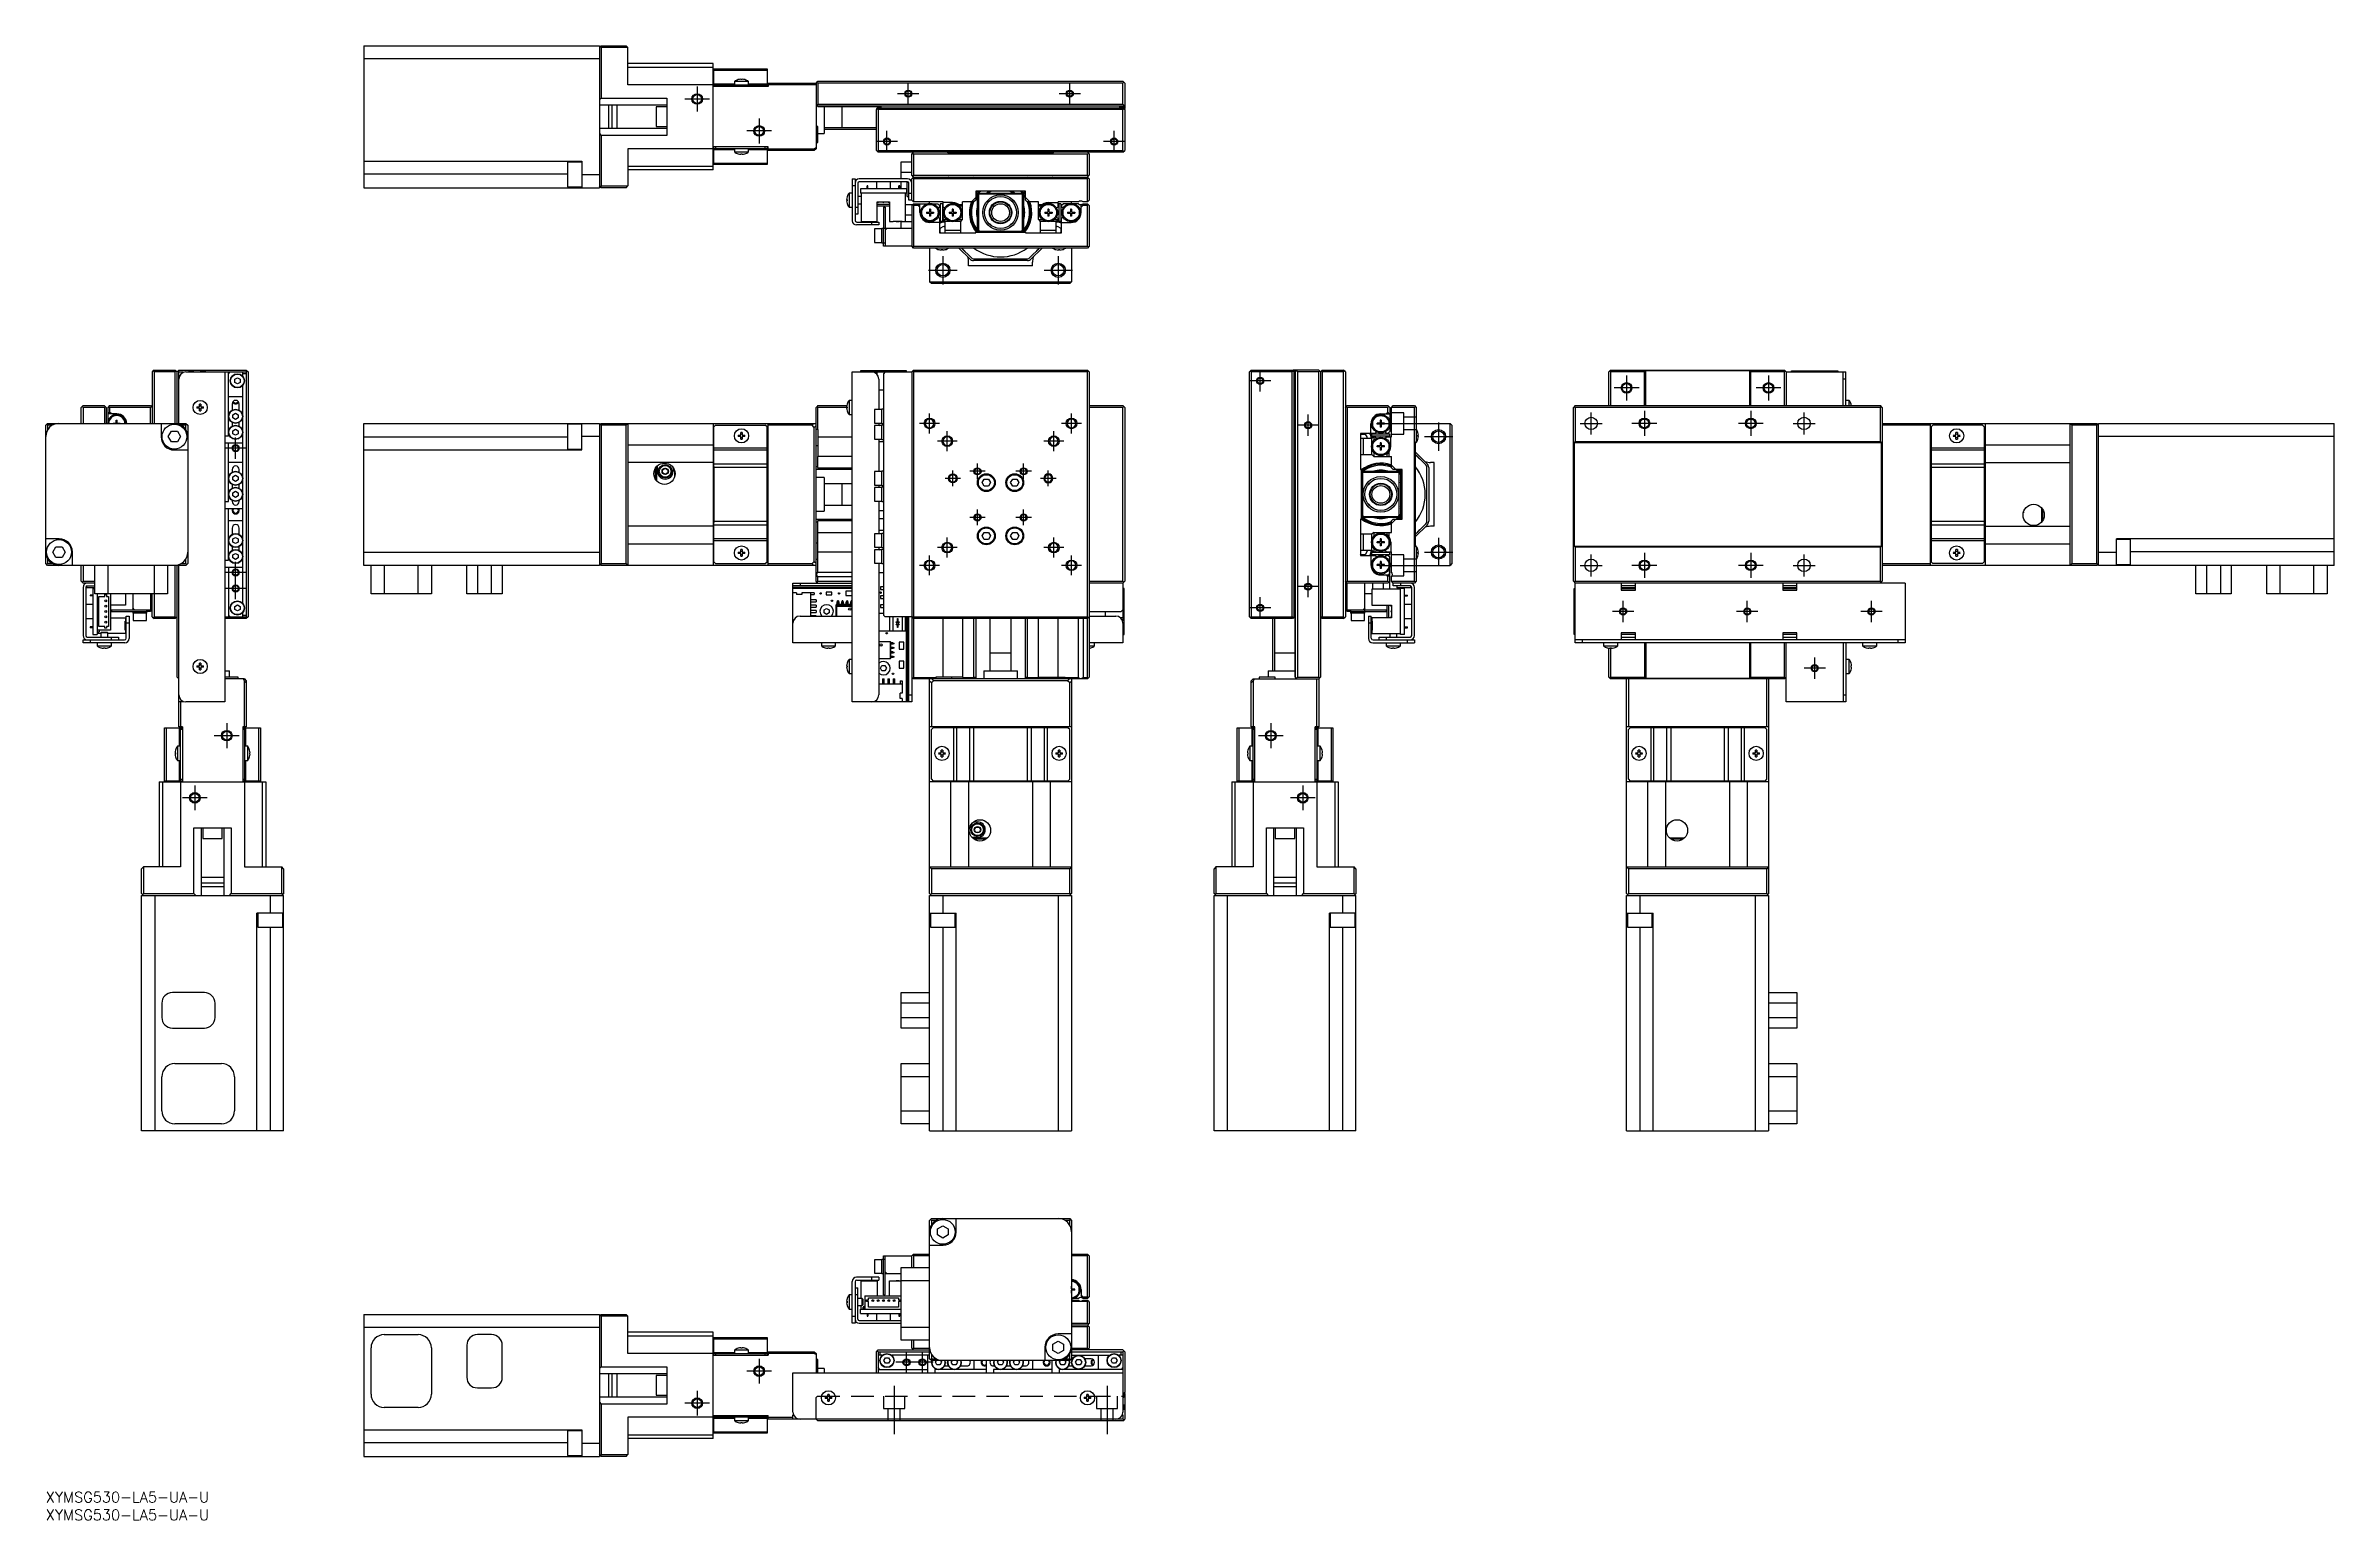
# Model space of a CAD drawing. Extents: x 0 to 645, y -8 to 408.
import ezdxf

# ---------------------------------------------------------------- set-up
doc = ezdxf.new("R2010")
doc.units = 0
doc.header["$LTSCALE"] = 0.5
doc.linetypes.add('CENTER', pattern=[50.8, 31.75, -6.35, 6.35, -6.35])
doc.linetypes.add('DASHED', pattern=[19.05, 12.7, -6.35])
for name, color, linetype in [('MSM_CENTER', 1, 'CENTER'), ('MSM_CONTINUOUS', 7, 'CONTINUOUS'), ('MSM_DASHED', 4, 'DASHED'), ('MSM_NARROW', 5, 'CONTINUOUS'), ('MSM_PART_NUMBER', 7, 'CONTINUOUS')]:
    doc.layers.add(name, color=color, linetype=linetype)
doc.styles.get("Standard").update_dxf_attribs({"font": 'txt.shx', "height": 1, "bigfont": 'bigfont.shx'})

# ---------------------------------------------------------------- blocks, each defined once
blk = doc.blocks.new('*U2')
at = {"layer": 'MSM_PART_NUMBER'}
blk.add_text('XYMSG530-LA5-UA-U', height=3, dxfattribs=at).set_placement((0, -3))
blk = doc.blocks.new('*U3')
at = {"layer": 'MSM_PART_NUMBER'}
blk.add_text('XYMSG530-LA5-UA-U', height=3, dxfattribs=at).set_placement((0, -8))

msp = doc.modelspace()

# ---------------------------------------------------------------- linework, layer by layer
at = {"layer": 'MSM_CENTER'}
for p, q in [((183.55, 396.02), (183.55, 389.02)), ((246.05, 394.02), (240.05, 394.02)), ((243.05, 391.02), (243.05, 397.02)), ((291.55, 394.02), (285.55, 394.02)), ((288.55, 391.02), (288.55, 397.02)), ((187.05, 392.52), (180.05, 392.52)), ((201.05, 387.02), (201.05, 380.02)), ((204.55, 383.52), (197.55, 383.52)), ((240.05, 380.52), (234.05, 380.52)), ((237.05, 377.52), (237.05, 383.52)), ((304.05, 380.52), (298.05, 380.52)), ((301.05, 377.52), (301.05, 383.52)), ((271.8, 356.96), (271.8, 356.96)), ((252.78, 348.26), (252.78, 340.26)), ((285.31, 348.26), (285.31, 340.26)), ((248.78, 344.26), (256.78, 344.26)), ((281.31, 344.26), (289.31, 344.26)), ((342.21, 310.1), (342.21, 316.1)), ((345.21, 313.1), (339.21, 313.1)), ((448.97, 311.1), (441.97, 311.1)), ((445.47, 314.6), (445.47, 307.6)), ((488.97, 311.1), (481.97, 311.1)), ((485.47, 314.6), (485.47, 307.6)), ((249.05, 298.3), (249.05, 303.9)), ((289.05, 298.3), (289.05, 303.9)), ((355.71, 297.6), (355.71, 303.6)), ((435.47, 298), (435.47, 304.2)), ((450.47, 304.6), (450.47, 297.6)), ((480.47, 304.6), (480.47, 297.6)), ((495.47, 298), (495.47, 304.2)), ((53.5, 291.1), (53.5, 297.1)), ((251.85, 301.1), (246.25, 301.1)), ((254.05, 293.3), (254.05, 298.9)), ((284.05, 293.3), (284.05, 298.9)), ((291.85, 301.1), (286.25, 301.1)), ((358.71, 300.6), (352.71, 300.6)), ((375.71, 301.1), (389.78, 301.1)), ((388.47, 297.37), (396.47, 297.37)), ((392.47, 301.37), (392.47, 293.37)), ((432.37, 301.1), (438.57, 301.1)), ((453.97, 301.1), (446.97, 301.1)), ((483.97, 301.1), (476.97, 301.1)), ((492.37, 301.1), (498.57, 301.1)), ((56.5, 294.1), (50.5, 294.1)), ((256.85, 296.1), (251.25, 296.1)), ((286.85, 296.1), (281.25, 296.1)), ((257.8, 285.6), (253.4, 285.6)), ((255.6, 283.4), (255.6, 287.8)), ((264.75, 287.6), (260.35, 287.6)), ((262.55, 285.4), (262.55, 289.8)), ((277.75, 287.6), (273.35, 287.6)), ((275.55, 285.4), (275.55, 289.8)), ((284.7, 285.6), (280.3, 285.6)), ((282.5, 283.4), (282.5, 287.8)), ((264.75, 274.6), (260.35, 274.6)), ((262.55, 272.4), (262.55, 276.8)), ((277.75, 274.6), (273.35, 274.6)), ((275.55, 272.4), (275.55, 276.8)), ((256.85, 266.1), (251.25, 266.1)), ((254.05, 263.3), (254.05, 268.9)), ((286.85, 266.1), (281.25, 266.1)), ((284.05, 263.3), (284.05, 268.9)), ((388.47, 264.84), (396.47, 264.84)), ((392.47, 268.84), (392.47, 260.84)), ((450.47, 264.6), (450.47, 257.6)), ((480.47, 264.6), (480.47, 257.6)), ((56.5, 259.1), (50.5, 259.1)), ((53.5, 251.6), (53.5, 262.1)), ((251.85, 261.1), (246.25, 261.1)), ((249.05, 258.3), (249.05, 263.9)), ((291.85, 261.1), (286.25, 261.1)), ((289.05, 258.3), (289.05, 263.9)), ((355.71, 252.1), (355.71, 258.1)), ((375.71, 261.1), (389.78, 261.1)), ((432.37, 261.1), (438.57, 261.1)), ((435.47, 258), (435.47, 264.2)), ((453.97, 261.1), (446.97, 261.1)), ((483.97, 261.1), (476.97, 261.1)), ((492.37, 261.1), (498.57, 261.1)), ((495.47, 258), (495.47, 264.2)), ((56.5, 254.6), (50.5, 254.6)), ((342.21, 246.1), (342.21, 252.1)), ((358.71, 255.1), (352.71, 255.1)), ((345.21, 249.1), (339.21, 249.1)), ((447.47, 248.1), (441.47, 248.1)), ((444.47, 245.1), (444.47, 251.1)), ((482.47, 248.1), (476.47, 248.1)), ((479.47, 245.1), (479.47, 251.1)), ((517.47, 248.1), (511.47, 248.1)), ((514.47, 245.1), (514.47, 251.1)), ((498.47, 229.1), (498.47, 235.1)), ((501.47, 232.1), (495.47, 232.1)), ((54.5, 213.1), (47.5, 213.1)), ((51, 216.6), (51, 209.6)), ((348.71, 213.1), (341.71, 213.1)), ((345.21, 216.6), (345.21, 209.6)), ((45.5, 195.6), (38.5, 195.6)), ((42, 199.1), (42, 192.1)), ((357.71, 195.6), (350.71, 195.6)), ((354.21, 199.1), (354.21, 192.1)), ((242.55, 33.5), (242.55, 39.5)), ((247.05, 33.5), (247.05, 39.5)), ((204.55, 34), (197.55, 34)), ((201.05, 37.5), (201.05, 30.5)), ((250.05, 36.5), (239.55, 36.5)), ((183.55, 28.5), (183.55, 21.5)), ((239.05, 29.84), (239.05, 16.3)), ((299.05, 29.84), (299.05, 16.3)), ((187.05, 25), (180.05, 25))]:
    msp.add_line(p, q, dxfattribs=at)
at = {"layer": 'MSM_CONTINUOUS'}
for p, q in [((89.65, 407.52), (156.05, 407.52)), ((89.65, 407.52), (89.65, 367.52)), ((156.05, 407.52), (156.05, 367.52)), ((156.55, 407.52), (156.05, 407.02)), ((156.3, 407.27), (156.55, 407.02)), ((156.55, 407.52), (163.55, 407.52)), ((156.55, 407.02), (156.55, 392.77)), ((164.05, 407.02), (156.55, 407.02)), ((164.05, 407.02), (163.55, 407.52)), ((164.05, 396.52), (164.05, 407.02)), ((156.05, 403.82), (89.65, 403.82)), ((188.05, 402.52), (164.05, 402.52)), ((164.05, 401.52), (188.05, 401.52)), ((188.05, 372.52), (188.05, 402.52)), ((188.25, 396.02), (188.25, 401.02)), ((188.25, 401.02), (203.25, 401.02)), ((203.25, 400.58), (188.25, 400.58)), ((203.25, 401.02), (203.25, 396.02)), ((188.05, 396.52), (164.05, 396.52)), ((203.55, 396.02), (188.05, 396.02)), ((188.25, 396.82), (194.05, 396.82)), ((188.25, 396.52), (203.25, 396.52)), ((188.75, 396.52), (188.75, 396.02)), ((198.05, 397.42), (194.05, 397.42)), ((194.05, 397.42), (194.05, 396.52)), ((195.12, 397.98), (195.1, 397.98)), ((195.85, 397.98), (195.85, 398.11)), ((196.25, 397.98), (195.85, 397.98)), ((196.25, 398.11), (196.25, 397.98)), ((197, 397.98), (196.98, 397.98)), ((198.05, 396.52), (198.05, 397.42)), ((198.05, 396.82), (203.25, 396.82)), ((202.75, 396.02), (202.75, 396.52)), ((203.55, 397.02), (203.55, 396.02)), ((203.55, 397.02), (217.05, 397.02)), ((217.05, 396.52), (203.55, 396.52)), ((217.05, 397.02), (217.55, 397.52)), ((217.05, 397.02), (217.05, 378.52)), ((217.3, 397.27), (217.55, 397.02)), ((217.55, 397.52), (303.55, 397.52)), ((217.55, 397.02), (217.55, 391.02)), ((303.55, 397.02), (217.55, 397.02)), ((304.05, 397.02), (303.55, 397.52)), ((303.55, 397.02), (303.8, 397.27)), ((303.55, 391.02), (303.55, 397.02)), ((304.05, 397.02), (304.05, 389.82)), ((156.55, 392.77), (156.05, 392.27)), ((175.05, 390.77), (156.05, 390.77)), ((156.55, 392.77), (175.05, 392.77)), ((158.55, 390.77), (158.55, 384.27)), ((159.55, 390.77), (159.55, 384.27)), ((161.05, 384.27), (161.05, 390.77)), ((172.05, 390.27), (172.05, 384.77)), ((175.05, 390.27), (172.05, 390.27)), ((175.05, 392.77), (175.05, 382.27)), ((217.05, 390.92), (217.25, 390.72)), ((217.55, 391.02), (217.25, 390.72)), ((217.25, 390.72), (217.45, 390.52)), ((304.05, 390.52), (217.45, 390.52)), ((217.45, 390.52), (217.55, 390.42)), ((217.55, 391.02), (303.55, 391.02)), ((217.55, 390.42), (235.45, 390.42)), ((219.35, 390.42), (219.35, 382.77)), ((224.35, 390.52), (224.35, 384.52)), ((234.05, 389.52), (234.55, 390.02)), ((234.05, 378.02), (234.05, 389.52)), ((234.15, 389.62), (234.15, 389.82)), ((234.3, 389.77), (234.55, 389.52)), ((235.15, 390.12), (234.45, 390.12)), ((234.45, 390.12), (234.45, 389.92)), ((234.55, 390.02), (303.55, 390.02)), ((234.55, 389.52), (234.55, 378.02)), ((303.55, 389.52), (234.55, 389.52)), ((235.15, 390.02), (235.15, 390.12)), ((235.45, 390.02), (235.45, 390.42)), ((302.65, 390.32), (304.05, 390.32)), ((302.65, 390.02), (302.65, 390.32)), ((303.65, 390.12), (302.95, 390.12)), ((302.95, 390.12), (302.95, 390.02)), ((304.05, 390.52), (303.55, 391.02)), ((303.55, 390.02), (304.05, 389.52)), ((303.55, 389.52), (303.8, 389.77)), ((303.55, 378.02), (303.55, 389.52)), ((303.65, 389.92), (303.65, 390.12)), ((303.95, 389.82), (303.95, 389.62)), ((304.05, 389.82), (303.95, 389.72)), ((304.05, 389.52), (304.05, 378.02)), ((156.05, 384.27), (175.05, 384.27)), ((156.05, 382.77), (156.55, 382.27)), ((156.55, 382.27), (156.55, 368.02)), ((175.05, 382.27), (156.55, 382.27)), ((172.05, 384.77), (175.05, 384.77)), ((217.55, 384.77), (217.05, 384.77)), ((217.55, 380.27), (217.55, 384.77)), ((217.55, 382.77), (219.35, 382.77)), ((219.35, 384.52), (234.05, 384.52)), ((219.35, 384.02), (234.05, 384.02)), ((89.65, 375.01), (151.05, 375.01)), ((147.05, 374.76), (147.05, 367.76)), ((151.05, 374.76), (147.05, 374.76)), ((151.05, 375.01), (151.05, 367.52)), ((188.05, 378.52), (164.05, 378.52)), ((164.05, 378.52), (164.05, 368.02)), ((203.55, 379.02), (188.05, 379.02)), ((188.25, 374.02), (188.25, 379.02)), ((203.25, 378.52), (188.25, 378.52)), ((194.05, 378.23), (188.25, 378.23)), ((188.25, 374.46), (203.25, 374.46)), ((188.75, 379.02), (188.75, 378.52)), ((194.05, 378.52), (194.05, 377.62)), ((194.05, 377.62), (198.05, 377.62)), ((195.1, 377.07), (195.12, 377.07)), ((195.85, 377.07), (196.25, 377.07)), ((195.85, 376.94), (195.85, 377.07)), ((196.25, 377.07), (196.25, 376.94)), ((196.98, 377.07), (197, 377.07)), ((198.05, 377.62), (198.05, 378.52)), ((203.25, 378.23), (198.05, 378.23)), ((202.75, 378.52), (202.75, 379.02)), ((203.25, 379.02), (203.25, 374.02)), ((203.55, 378.02), (203.55, 379.02)), ((203.55, 378.52), (216.44, 378.52)), ((216.55, 378.02), (203.55, 378.02)), ((215.94, 378.02), (216.44, 378.52)), ((216.44, 378.52), (217.05, 378.83)), ((217.05, 378.52), (216.55, 378.02)), ((217.05, 380.27), (217.55, 380.27)), ((234.55, 377.52), (234.05, 378.02)), ((234.55, 378.02), (234.3, 377.77)), ((234.55, 378.02), (303.55, 378.02)), ((303.55, 377.52), (234.55, 377.52)), ((241.05, 374.82), (244.05, 374.82)), ((241.05, 370.02), (241.05, 374.82)), ((244.05, 377.02), (244.55, 377.52)), ((244.05, 371.02), (244.05, 377.02)), ((244.55, 377.02), (244.3, 377.27)), ((244.55, 377.02), (244.55, 371.02)), ((293.55, 377.02), (244.55, 377.02)), ((254.35, 377.22), (254.05, 377.52)), ((254.35, 377.22), (283.75, 377.22)), ((284.05, 377.52), (283.75, 377.22)), ((293.55, 377.52), (294.05, 377.02)), ((293.8, 377.27), (293.55, 377.02)), ((293.55, 371.02), (293.55, 377.02)), ((294.05, 377.02), (294.05, 371.02)), ((303.8, 377.77), (303.55, 378.02)), ((303.55, 377.52), (304.05, 378.02)), ((147.05, 371.31), (89.65, 371.31)), ((147.05, 367.76), (151.05, 367.76)), ((151.05, 371.22), (156.05, 371.22)), ((156.55, 367.52), (156.05, 368.02)), ((156.55, 368.02), (156.3, 367.77)), ((156.55, 368.02), (164.05, 368.02)), ((163.55, 367.52), (164.05, 368.02)), ((188.05, 373.52), (164.05, 373.52)), ((188.05, 372.52), (164.05, 372.52)), ((203.25, 374.02), (188.25, 374.02)), ((227.25, 370.02), (228.05, 370.02)), ((227.25, 370.02), (227.25, 358.22)), ((228.05, 368.02), (227.25, 368.02)), ((228.05, 370.02), (228.05, 358.32)), ((228.85, 368.82), (228.85, 360.02)), ((242.85, 370.02), (229.25, 370.02)), ((242.85, 369.22), (229.25, 369.22)), ((231.67, 368.02), (231.42, 368.02)), ((231.42, 367.22), (231.42, 368.02)), ((231.67, 367.22), (231.67, 368.02)), ((234.05, 369.22), (234.05, 367.22)), ((238.05, 367.22), (238.05, 369.22)), ((240.42, 367.22), (240.42, 368.02)), ((240.67, 368.02), (240.42, 368.02)), ((240.67, 367.22), (240.67, 368.02)), ((244.05, 371.82), (241.05, 371.82)), ((241.05, 367.22), (241.05, 369.22)), ((242.75, 365.02), (242.75, 369.02)), ((243.19, 369.02), (242.75, 369.02)), ((243.25, 364.02), (243.25, 368.82)), ((244.55, 370.52), (244.05, 371.02)), ((244.05, 370.02), (244.55, 370.52)), ((244.05, 364.02), (244.05, 370.02)), ((244.55, 371.02), (244.3, 370.77)), ((244.3, 370.27), (244.55, 370.02)), ((244.55, 371.02), (293.55, 371.02)), ((244.55, 370.52), (293.55, 370.52)), ((244.55, 370.02), (244.55, 363.52)), ((293.55, 370.02), (244.55, 370.02)), ((254.45, 370.22), (254.15, 370.52)), ((254.55, 370.42), (254.25, 370.42)), ((254.45, 370.22), (283.65, 370.22)), ((254.55, 370.22), (254.55, 370.42)), ((257.04, 370.22), (257.34, 370.52)), ((258.05, 370.52), (257.75, 370.22)), ((280.35, 370.22), (280.05, 370.52)), ((280.76, 370.52), (281.06, 370.22)), ((283.85, 370.42), (283.55, 370.42)), ((283.55, 370.42), (283.55, 370.22)), ((283.95, 370.52), (283.65, 370.22)), ((293.8, 370.77), (293.55, 371.02)), ((293.55, 370.52), (294.05, 371.02)), ((293.55, 370.52), (294.05, 370.02)), ((293.55, 370.02), (293.8, 370.27)), ((293.55, 363.52), (293.55, 370.02)), ((294.05, 370.02), (294.05, 364.02)), ((89.65, 367.52), (156.05, 367.52)), ((163.55, 367.52), (156.55, 367.52)), ((225.66, 364.22), (225.79, 364.22)), ((225.79, 363.82), (225.66, 363.82)), ((225.79, 364.97), (225.79, 364.95)), ((225.79, 364.22), (225.79, 363.82)), ((225.79, 363.09), (225.79, 363.07)), ((226.35, 366.02), (226.35, 362.02)), ((227.25, 366.02), (226.35, 366.02)), ((226.35, 362.02), (227.25, 362.02)), ((228.05, 362.02), (228.85, 362.02)), ((229.8, 365.02), (228.85, 365.02)), ((228.85, 363.02), (229.8, 363.02)), ((229.55, 367.22), (229.55, 366.02)), ((242.55, 367.22), (229.55, 367.22)), ((242.55, 366.02), (229.55, 366.02)), ((229.8, 366.02), (229.8, 358.02)), ((234.3, 363.52), (237.8, 363.52)), ((234.3, 358.02), (234.3, 363.52)), ((237.8, 362.82), (234.3, 362.82)), ((237.8, 362.32), (234.3, 362.32)), ((236.05, 362.02), (236.55, 362.02)), ((236.05, 362.02), (236.05, 356.02)), ((236.55, 362.02), (236.55, 351.02)), ((237.8, 363.52), (237.8, 358.02)), ((242.3, 358.02), (242.3, 366.02)), ((242.3, 362.82), (244.35, 362.82)), ((242.55, 367.22), (242.55, 366.02)), ((242.75, 365.02), (243.25, 365.02)), ((243.25, 366.02), (244.05, 366.02)), ((244.05, 364.02), (243.25, 364.02)), ((244.55, 363.52), (244.05, 364.02)), ((244.05, 362.52), (244.55, 363.02)), ((244.05, 362.52), (244.05, 351.02)), ((244.3, 362.77), (244.55, 362.52)), ((252.85, 363.52), (244.55, 363.52)), ((244.55, 363.02), (248.43, 363.02)), ((244.55, 362.52), (244.55, 351.02)), ((245.85, 362.52), (244.55, 362.52)), ((246.35, 362.88), (245.85, 362.52)), ((245.85, 362.52), (246.35, 362.02)), ((246.35, 360.52), (246.35, 363.02)), ((249.29, 361.52), (249, 361.52)), ((249, 361.52), (249, 360.73)), ((249.05, 363.12), (249.05, 363.52)), ((249.29, 361.52), (249.29, 360.73)), ((249.86, 363.02), (251.35, 363.02)), ((251.85, 362.52), (251.35, 363.02)), ((251.85, 362.07), (251.71, 361.99)), ((251.85, 362.52), (251.85, 362.07)), ((252.65, 363.02), (252.05, 363.02)), ((252.05, 363.02), (252.05, 358.02)), ((252.65, 363.02), (252.65, 358.02)), ((252.85, 362.07), (252.85, 363.52)), ((255.55, 363.32), (252.85, 363.32)), ((253.22, 361.85), (252.85, 362.07)), ((255.69, 361.52), (255.4, 361.52)), ((255.4, 361.52), (255.4, 360.73)), ((255.69, 361.52), (255.69, 360.73)), ((257.15, 362.82), (258.35, 362.82)), ((258.35, 362.32), (257.69, 362.32)), ((261.55, 363.52), (258.35, 363.52)), ((258.35, 358.52), (258.35, 363.52)), ((260.84, 363.52), (262.05, 364.73)), ((262.05, 364.02), (261.55, 363.52)), ((276.05, 366.52), (262.05, 366.52)), ((262.05, 366.52), (262.05, 364.02)), ((262.55, 365.22), (262.85, 365.52)), ((262.55, 355.82), (262.55, 365.22)), ((263.05, 365.72), (262.85, 365.52)), ((262.85, 365.52), (262.85, 355.52)), ((263.05, 365.72), (263.35, 366.02)), ((275.05, 365.72), (263.05, 365.72)), ((263.35, 366.02), (274.75, 366.02)), ((274.75, 366.02), (275.05, 365.72)), ((275.25, 365.52), (275.05, 365.72)), ((275.25, 355.52), (275.25, 365.52)), ((275.25, 365.52), (275.55, 365.22)), ((275.55, 365.22), (275.55, 355.82)), ((276.05, 364.02), (276.05, 366.52)), ((276.05, 364.73), (277.26, 363.52)), ((276.55, 363.52), (276.05, 364.02)), ((279.75, 363.52), (276.55, 363.52)), ((279.75, 358.52), (279.75, 363.52)), ((279.75, 362.82), (280.95, 362.82)), ((280.4, 362.32), (279.75, 362.32)), ((282.69, 361.52), (282.4, 361.52)), ((282.4, 361.52), (282.4, 360.73)), ((282.55, 363.32), (285.25, 363.32)), ((282.69, 361.52), (282.69, 360.73)), ((285.25, 362.07), (284.87, 361.85)), ((290.99, 363.52), (285.25, 363.52)), ((285.25, 362.07), (285.25, 363.52)), ((286.05, 363.02), (285.45, 363.02)), ((285.45, 363.02), (285.45, 358.02)), ((286.05, 363.02), (286.05, 358.02)), ((286.75, 363.02), (286.25, 362.52)), ((286.25, 362.52), (286.25, 362.07)), ((286.39, 361.99), (286.25, 362.07)), ((288.23, 363.02), (286.75, 363.02)), ((289.09, 361.52), (288.8, 361.52)), ((288.8, 361.52), (288.8, 360.73)), ((289.05, 363.12), (289.05, 363.52)), ((289.09, 361.52), (289.09, 360.73)), ((290.99, 363.02), (289.66, 363.02)), ((291.75, 360.52), (291.75, 362.78)), ((291.75, 362.02), (292.25, 362.52)), ((292.25, 362.52), (291.86, 362.8)), ((293.55, 362.52), (292.25, 362.52)), ((293.55, 363.52), (292.31, 363.52)), ((292.31, 363.02), (293.55, 363.02)), ((294.05, 364.02), (293.55, 363.52)), ((294.05, 362.52), (293.55, 363.02)), ((293.55, 362.52), (293.8, 362.77)), ((293.55, 351.02), (293.55, 362.52)), ((294.05, 362.52), (294.05, 351.02)), ((228.85, 360.02), (228.05, 360.02)), ((234.75, 357.02), (228.45, 357.02)), ((228.55, 357.82), (234.75, 357.82)), ((229.8, 358.02), (234.3, 358.02)), ((232.75, 357.02), (232.75, 357.82)), ((233.55, 355.92), (233.55, 352.12)), ((235.55, 355.92), (233.55, 355.92)), ((234.75, 357.82), (234.75, 357.02)), ((235.55, 352.02), (235.55, 356.02)), ((244.05, 356.02), (235.55, 356.02)), ((236.05, 352.02), (236.05, 356.02)), ((236.55, 355.52), (237.05, 356.02)), ((237.8, 358.02), (238.8, 358.02)), ((238.8, 358.12), (241.3, 358.12)), ((238.8, 358.02), (238.8, 358.12)), ((239.6, 358.12), (239.6, 358.02)), ((239.6, 358.02), (240.5, 358.02)), ((239.97, 358.12), (239.97, 358.02)), ((240.12, 358.12), (240.12, 358.02)), ((240.5, 358.12), (240.5, 358.02)), ((241.05, 356.02), (241.05, 358.12)), ((241.05, 358.02), (244.05, 358.02)), ((241.3, 358.02), (241.3, 358.12)), ((244.05, 359.82), (242.3, 359.82)), ((248.15, 360.67), (248.94, 360.67)), ((248.15, 360.67), (248.15, 360.38)), ((248.15, 360.38), (248.94, 360.38)), ((248.68, 360.67), (248.68, 360.38)), ((249, 360.99), (249.29, 360.99)), ((249, 360.32), (249, 359.52)), ((249, 360.05), (249.29, 360.05)), ((249.29, 359.52), (249, 359.52)), ((251.85, 357.72), (249.15, 357.72)), ((249.29, 360.32), (249.29, 359.52)), ((249.35, 360.67), (250.15, 360.67)), ((249.35, 360.38), (250.15, 360.38)), ((249.62, 360.38), (249.62, 360.67)), ((250.15, 360.67), (250.15, 360.38)), ((251.47, 359.2), (251.85, 358.98)), ((251.85, 358.98), (251.85, 354.82)), ((251.85, 354.82), (262.05, 354.82)), ((252.65, 358.02), (252.05, 358.02)), ((252.05, 356.1), (253.05, 356.68)), ((252.05, 354.95), (252.05, 356.1)), ((252.26, 354.82), (252.05, 354.95)), ((252.85, 358.98), (252.99, 359.06)), ((252.85, 358.52), (252.85, 358.98)), ((252.85, 358.52), (253.89, 358.52)), ((252.85, 358.52), (253.35, 358.02)), ((253.05, 356.68), (253.35, 356.5)), ((254.83, 358.02), (253.35, 358.02)), ((253.35, 358.02), (253.35, 354.82)), ((253.35, 355.52), (257.85, 355.52)), ((254.55, 360.67), (255.34, 360.67)), ((254.55, 360.67), (254.55, 360.38)), ((254.55, 360.38), (255.34, 360.38)), ((255.08, 360.67), (255.08, 360.38)), ((255.4, 360.99), (255.69, 360.99)), ((255.4, 360.32), (255.4, 359.52)), ((255.4, 360.05), (255.69, 360.05)), ((255.69, 359.52), (255.4, 359.52)), ((255.69, 360.32), (255.69, 359.52)), ((255.75, 360.67), (256.55, 360.67)), ((255.75, 360.38), (256.55, 360.38)), ((256.02, 360.38), (256.02, 360.67)), ((257.85, 358.02), (256.26, 358.02)), ((256.55, 360.67), (256.55, 360.38)), ((257.21, 358.52), (258.35, 358.52)), ((257.85, 358.02), (258.35, 358.52)), ((257.85, 354.82), (257.85, 358.02)), ((262.05, 354.82), (262.05, 355.02)), ((262.05, 355.02), (276.05, 355.02)), ((262.85, 355.52), (262.55, 355.82)), ((262.85, 355.52), (263.05, 355.32)), ((263.05, 355.32), (275.05, 355.32)), ((263.35, 355.02), (263.05, 355.32)), ((265.88, 357.32), (266.07, 357.32)), ((266.3, 357.1), (266.07, 357.32)), ((266.3, 357.1), (266.13, 357.1)), ((266.3, 356.96), (266.3, 357.1)), ((272.02, 357.32), (271.8, 357.1)), ((271.97, 357.1), (271.8, 357.1)), ((271.8, 357.1), (271.8, 356.96)), ((271.8, 356.96), (271.8, 356.96)), ((272.02, 357.32), (272.21, 357.32)), ((275.05, 355.32), (274.75, 355.02)), ((275.05, 355.32), (275.25, 355.52)), ((275.55, 355.82), (275.25, 355.52)), ((276.05, 355.02), (276.05, 354.82)), ((276.05, 354.82), (286.25, 354.82)), ((279.75, 358.52), (280.89, 358.52)), ((279.75, 358.52), (280.25, 358.02)), ((281.83, 358.02), (280.25, 358.02)), ((280.25, 358.02), (280.25, 354.82)), ((280.25, 355.52), (284.75, 355.52)), ((281.55, 360.67), (282.34, 360.67)), ((281.55, 360.67), (281.55, 360.38)), ((281.55, 360.38), (282.34, 360.38)), ((282.08, 360.67), (282.08, 360.38)), ((282.4, 360.99), (282.69, 360.99)), ((282.4, 360.32), (282.4, 359.52)), ((282.4, 360.05), (282.69, 360.05)), ((282.69, 359.52), (282.4, 359.52)), ((282.69, 360.32), (282.69, 359.52)), ((282.75, 360.67), (283.55, 360.67)), ((282.75, 360.38), (283.55, 360.38)), ((283.02, 360.38), (283.02, 360.67)), ((284.75, 358.02), (283.26, 358.02)), ((283.55, 360.67), (283.55, 360.38)), ((284.21, 358.52), (285.25, 358.52)), ((284.75, 358.02), (285.25, 358.52)), ((284.75, 354.82), (284.75, 358.02)), ((284.75, 356.5), (285.05, 356.68)), ((285.05, 356.68), (286.05, 356.1)), ((285.11, 359.06), (285.25, 358.98)), ((285.25, 358.52), (285.25, 358.98)), ((286.05, 358.02), (285.45, 358.02)), ((286.05, 354.95), (285.84, 354.82)), ((286.05, 356.1), (286.05, 354.95)), ((286.25, 358.98), (286.62, 359.2)), ((286.25, 354.82), (286.25, 358.98)), ((286.25, 357.72), (288.95, 357.72)), ((287.95, 360.67), (288.74, 360.67)), ((287.95, 360.67), (287.95, 360.38)), ((287.95, 360.38), (288.74, 360.38)), ((288.48, 360.67), (288.48, 360.38)), ((288.8, 360.99), (289.09, 360.99)), ((288.8, 360.32), (288.8, 359.52)), ((288.8, 360.05), (289.09, 360.05)), ((289.09, 359.52), (288.8, 359.52)), ((289.09, 360.32), (289.09, 359.52)), ((289.15, 360.67), (289.95, 360.67)), ((289.15, 360.38), (289.95, 360.38)), ((289.42, 360.38), (289.42, 360.67)), ((289.95, 360.67), (289.95, 360.38)), ((233.55, 352.12), (235.55, 352.12)), ((235.55, 352.02), (236.55, 352.02)), ((236.05, 351.02), (236.05, 352.02)), ((244.05, 351.02), (236.05, 351.02)), ((244.55, 350.52), (244.05, 351.02)), ((244.55, 351.02), (244.3, 350.77)), ((244.55, 351.02), (293.55, 351.02)), ((293.55, 350.52), (244.55, 350.52)), ((249.05, 350.52), (249.05, 341.02)), ((251.6, 350.07), (251.62, 350.07)), ((252.35, 350.07), (252.75, 350.07)), ((252.35, 349.94), (252.35, 350.07)), ((252.75, 350.07), (252.75, 349.94)), ((253.48, 350.07), (253.5, 350.07)), ((260.4, 347.46), (257.34, 350.52)), ((258.05, 350.52), (260.76, 347.82)), ((277.34, 347.82), (280.05, 350.52)), ((280.76, 350.52), (277.69, 347.46)), ((284.6, 350.07), (284.62, 350.07)), ((285.35, 350.07), (285.75, 350.07)), ((285.35, 349.94), (285.35, 350.07)), ((285.75, 350.07), (285.75, 349.94)), ((286.48, 350.07), (286.5, 350.07)), ((289.05, 350.52), (289.05, 341.02)), ((293.8, 350.77), (293.55, 351.02)), ((294.05, 351.02), (293.55, 350.52)), ((260.05, 345.52), (260.05, 346.52)), ((278.05, 345.52), (260.05, 345.52)), ((261.46, 347.52), (276.63, 347.52)), ((276.63, 347.02), (261.46, 347.02)), ((278.05, 345.52), (278.05, 346.52)), ((249.05, 341.02), (289.05, 341.02)), ((249.55, 340.52), (249.05, 341.02)), ((288.55, 340.52), (249.55, 340.52)), ((289.05, 341.02), (288.55, 340.52)), ((30.5, 316.1), (30, 315.6)), ((30.5, 316.1), (36.5, 316.1)), ((36.5, 316.1), (37, 315.6)), ((37.5, 316.1), (37, 315.6)), ((37.5, 316.1), (44.7, 316.1)), ((44, 316.1), (43.5, 315.6)), ((44, 316.1), (44, 315.6)), ((44.2, 315.6), (44.2, 316.1)), ((44.5, 315.6), (45, 316.1)), ((44.7, 316.1), (44.8, 316)), ((44.7, 316), (44.9, 316)), ((45, 316.1), (56.5, 316.1)), ((56.5, 316.1), (57, 315.6)), ((244.55, 316.1), (244.05, 315.6)), ((244.55, 316.1), (293.55, 316.1)), ((294.05, 315.6), (293.55, 316.1)), ((339.71, 316.1), (339.21, 315.6)), ((339.71, 316.1), (351.21, 316.1)), ((351.21, 316.1), (351.71, 315.6)), ((351.31, 316), (351.51, 316)), ((351.41, 316), (351.51, 316.1)), ((358.71, 316.1), (351.51, 316.1)), ((352.01, 314.7), (352.01, 316.1)), ((352.71, 315.6), (352.21, 316.1)), ((352.21, 229.5), (352.21, 316.1)), ((358.71, 316.1), (359.21, 315.6)), ((359.21, 315.6), (359.71, 316.1)), ((359.71, 316.1), (365.71, 316.1)), ((366.21, 315.6), (365.71, 316.1)), ((440.97, 316.1), (440.47, 315.6)), ((440.97, 316.1), (489.97, 316.1)), ((489.97, 316.1), (490.47, 315.6)), ((30, 315.6), (30, 301.1)), ((30.5, 315.6), (30.25, 315.85)), ((30.5, 315.6), (30.5, 301.1)), ((36.5, 315.6), (30.5, 315.6)), ((36.75, 315.85), (36.5, 315.6)), ((36.5, 301.1), (36.5, 315.6)), ((37, 301.1), (37, 315.6)), ((37.5, 315.6), (37.25, 315.85)), ((37.5, 315.6), (38.7, 315.6)), ((37.5, 301.1), (37.5, 315.6)), ((38.7, 315.6), (38.7, 315.43)), ((39.5, 315.6), (56.5, 315.6)), ((40.3, 315.9), (40.3, 315.6)), ((40.3, 315.9), (41.5, 315.9)), ((41.5, 315.9), (41.5, 315.6)), ((44.4, 315.7), (44.4, 315.6)), ((44.6, 315.7), (44.4, 315.7)), ((45, 315.6), (44.75, 315.85)), ((50.5, 315.6), (50.5, 222.6)), ((51.5, 297.6), (51.5, 315.6)), ((51.5, 315.1), (52, 315.6)), ((53.25, 313.53), (54, 313.97)), ((53.25, 312.67), (53.25, 313.53)), ((54, 312.24), (53.25, 312.67)), ((54, 313.97), (54.75, 313.53)), ((54.75, 312.67), (54, 312.24)), ((54.75, 313.53), (54.75, 312.67)), ((55.5, 314.42), (55.5, 315.6)), ((56.5, 315.1), (55.5, 315.1)), ((55.5, 250.42), (55.5, 311.78)), ((56.75, 315.85), (56.5, 315.6)), ((56.5, 315.6), (56.5, 246.6)), ((57, 315.6), (57, 246.6)), ((227.25, 222.6), (227.25, 315.6)), ((227.25, 315.6), (244.05, 315.6)), ((242.55, 315.9), (229.55, 315.9)), ((229.55, 315.9), (229.55, 315.6)), ((234.3, 314.87), (234.3, 315.6)), ((234.75, 313.6), (234.75, 305)), ((234.75, 310.6), (236.05, 310.6)), ((236.55, 315.6), (236.05, 315.1)), ((236.05, 315.1), (236.05, 247.1)), ((242.55, 315.6), (242.55, 315.9)), ((244.05, 315.6), (244.05, 222.6)), ((244.55, 315.6), (244.3, 315.85)), ((293.55, 315.6), (244.55, 315.6)), ((244.55, 315.6), (244.55, 246.6)), ((293.8, 315.85), (293.55, 315.6)), ((293.55, 246.6), (293.55, 315.6)), ((294.05, 315.6), (294.05, 229.6)), ((339.21, 246.6), (339.21, 315.6)), ((339.71, 315.6), (339.46, 315.85)), ((351.21, 315.6), (339.71, 315.6)), ((339.71, 315.6), (339.71, 246.6)), ((351.46, 315.85), (351.21, 315.6)), ((351.21, 246.6), (351.21, 315.6)), ((351.81, 315.7), (351.61, 315.7)), ((351.71, 315.6), (351.71, 246.6)), ((351.71, 315), (351.81, 315)), ((351.71, 314.7), (352.01, 314.7)), ((351.81, 315), (351.81, 315.7)), ((358.71, 315.6), (352.71, 315.6)), ((352.71, 315.6), (352.71, 229.6)), ((358.96, 315.85), (358.71, 315.6)), ((358.71, 229.6), (358.71, 315.6)), ((359.21, 315.6), (359.21, 229.6)), ((359.71, 315.6), (359.46, 315.85)), ((365.71, 315.6), (359.71, 315.6)), ((359.71, 315.6), (359.71, 246.6)), ((365.96, 315.85), (365.71, 315.6)), ((365.71, 246.6), (365.71, 315.6)), ((366.21, 315.6), (366.21, 246.6)), ((440.47, 306.1), (440.47, 315.6)), ((440.97, 315.6), (440.72, 315.85)), ((450.47, 315.6), (440.97, 315.6)), ((440.97, 315.6), (440.97, 306.1)), ((450.47, 315.6), (450.77, 315.9)), ((450.47, 306.1), (450.47, 315.6)), ((480.17, 315.9), (450.77, 315.9)), ((450.77, 315.9), (450.77, 306.1)), ((480.17, 315.9), (480.47, 315.6)), ((480.17, 306.1), (480.17, 315.9)), ((489.97, 315.6), (480.47, 315.6)), ((480.47, 306.1), (480.47, 315.6)), ((490.22, 315.85), (489.97, 315.6)), ((489.97, 306.1), (489.97, 315.6)), ((490.47, 315.6), (490.47, 306.1)), ((490.47, 315.6), (507.27, 315.6)), ((491.97, 315.9), (504.97, 315.9)), ((491.97, 315.6), (491.97, 315.9)), ((504.97, 315.9), (504.97, 315.6)), ((506.47, 306.1), (506.47, 315.6)), ((507.27, 313.6), (506.47, 313.6)), ((507.27, 306.1), (507.27, 315.6)), ((10, 305.6), (10.5, 306.1)), ((10, 301.1), (10, 305.6)), ((10.5, 305.6), (10.25, 305.85)), ((10.5, 306.1), (16.5, 306.1)), ((10.5, 305.6), (10.5, 301.1)), ((16.6, 305.6), (10.5, 305.6)), ((16.5, 306.1), (16.8, 305.8)), ((16.6, 305.6), (16.8, 305.8)), ((16.6, 301.1), (16.6, 305.6)), ((16.8, 305.8), (17, 305.6)), ((17, 305.6), (17, 301.1)), ((18, 306.1), (17.5, 305.6)), ((17.5, 305.6), (17.5, 301.72)), ((20, 303.8), (17.5, 303.8)), ((18, 304.3), (17.65, 303.8)), ((18, 305.6), (17.75, 305.85)), ((18, 306.1), (29.5, 306.1)), ((18, 305.6), (18, 304.3)), ((29.5, 305.6), (18, 305.6)), ((18.5, 303.8), (18, 304.3)), ((29.5, 306.1), (30, 305.6)), ((29.75, 305.85), (29.5, 305.6)), ((29.5, 301.1), (29.5, 305.6)), ((42.57, 305.8), (43.3, 305.8)), ((43.3, 305.4), (42.57, 305.4)), ((43.3, 305.8), (43.3, 306.53)), ((43.3, 304.67), (43.3, 305.4)), ((43.7, 306.53), (43.7, 305.8)), ((43.7, 305.8), (44.43, 305.8)), ((44.43, 305.4), (43.7, 305.4)), ((43.7, 305.4), (43.7, 304.67)), ((55.5, 308.6), (51.5, 308.6)), ((52.5, 306.6), (52.5, 304.83)), ((52.75, 303.53), (53.5, 303.97)), ((52.75, 302.67), (52.75, 303.53)), ((53.5, 303.97), (54.25, 303.53)), ((54.25, 303.53), (54.25, 302.67)), ((54.5, 304.83), (54.5, 306.6)), ((217.05, 305.6), (217.25, 305.8)), ((217.05, 256.6), (217.05, 305.6)), ((217.55, 306.1), (217.25, 305.8)), ((217.25, 305.8), (217.45, 305.6)), ((217.45, 305.6), (217.45, 299.35)), ((225.79, 305.6), (217.45, 305.6)), ((217.55, 306.1), (225.69, 306.1)), ((225.66, 305.8), (225.79, 305.8)), ((225.79, 305.4), (225.66, 305.4)), ((225.79, 306.55), (225.79, 306.53)), ((225.79, 305.8), (225.79, 305.4)), ((225.79, 304.67), (225.79, 304.65)), ((226.35, 307.6), (226.35, 303.6)), ((227.25, 307.6), (226.35, 307.6)), ((226.35, 303.6), (227.25, 303.6)), ((233.55, 305), (233.55, 301.2)), ((235.55, 305), (233.55, 305)), ((235.55, 301.1), (235.55, 305.1)), ((236.05, 305.1), (235.55, 305.1)), ((294.05, 306.1), (303.55, 306.1)), ((303.55, 305.6), (294.05, 305.6)), ((304.05, 305.6), (303.55, 306.1)), ((303.55, 305.6), (303.8, 305.85)), ((303.55, 256.6), (303.55, 305.6)), ((304.05, 305.6), (304.05, 256.6)), ((366.21, 305.6), (366.71, 306.1)), ((366.71, 305.6), (366.46, 305.85)), ((366.71, 306.1), (378.21, 306.1)), ((366.71, 305.6), (366.71, 256.6)), ((378.21, 305.6), (366.71, 305.6)), ((376.21, 303.8), (378.71, 303.8)), ((378.21, 304.3), (377.71, 303.8)), ((378.21, 306.1), (378.71, 305.6)), ((378.46, 305.85), (378.21, 305.6)), ((378.21, 304.3), (378.21, 305.6)), ((378.56, 303.8), (378.21, 304.3)), ((378.71, 305.6), (378.71, 301.72)), ((379.21, 305.6), (379.71, 306.1)), ((379.21, 297.3), (379.21, 305.6)), ((385.71, 305.6), (379.21, 305.6)), ((379.71, 306.1), (385.71, 306.1)), ((385.71, 306.1), (386.21, 305.6)), ((385.96, 305.85), (385.71, 305.6)), ((385.71, 256.6), (385.71, 305.6)), ((386.21, 305.6), (386.21, 296)), ((430.97, 306.1), (430.47, 305.6)), ((430.47, 256.6), (430.47, 305.6)), ((430.72, 305.85), (430.97, 305.6)), ((430.97, 306.1), (516.97, 306.1)), ((430.97, 305.6), (430.97, 296)), ((516.97, 305.6), (430.97, 305.6)), ((508.17, 307.6), (507.27, 307.6)), ((508.17, 306.1), (508.17, 307.6)), ((508.73, 306.53), (508.73, 306.55)), ((517.47, 305.6), (516.97, 306.1)), ((516.97, 305.6), (517.22, 305.85)), ((516.97, 296), (516.97, 305.6)), ((517.47, 305.6), (517.47, 256.6)), ((0, 300.6), (0.5, 301.1)), ((0, 261.6), (0, 300.6)), ((0.25, 300.85), (0.5, 300.6)), ((0.5, 301.1), (39.5, 301.1)), ((1.84, 300.6), (0.5, 300.6)), ((0.5, 300.6), (0.5, 299.26)), ((19, 301.15), (19.8, 301.15)), ((19, 301.15), (19, 301.1)), ((19.54, 301.1), (19.53, 301.15)), ((19.86, 302), (20.15, 302)), ((19.86, 301.21), (19.86, 302)), ((20.15, 301.47), (19.86, 301.47)), ((20.15, 301.21), (20.15, 302)), ((20.21, 301.15), (21, 301.15)), ((20.46, 301.1), (20.47, 301.15)), ((21, 301.15), (21, 301.1)), ((32.51, 301.1), (32.51, 297.31)), ((34.53, 297.37), (35.4, 298.87)), ((35.4, 295.87), (34.53, 297.37)), ((35.4, 298.87), (37.13, 298.87)), ((37.13, 298.87), (38, 297.37)), ((38, 297.37), (37.13, 295.87)), ((39.5, 300.6), (38.16, 300.6)), ((39.5, 301.1), (40, 300.6)), ((39.75, 300.85), (39.5, 300.6)), ((39.5, 299.26), (39.5, 300.6)), ((40, 300.6), (40, 261.6)), ((50.5, 297.6), (51.5, 297.6)), ((52.5, 301.37), (52.5, 300.33)), ((53.5, 302.24), (52.75, 302.67)), ((52.75, 299.03), (53.5, 299.47)), ((52.75, 298.17), (52.75, 299.03)), ((53.5, 297.74), (52.75, 298.17)), ((54.25, 302.67), (53.5, 302.24)), ((53.5, 299.47), (54.25, 299.03)), ((54.25, 298.17), (53.5, 297.74)), ((54.25, 299.03), (54.25, 298.17)), ((54.5, 300.33), (54.5, 301.37)), ((89.65, 261.1), (89.65, 301.1)), ((89.65, 301.1), (156.05, 301.1)), ((89.65, 297.31), (147.05, 297.31)), ((147.05, 300.87), (147.05, 293.87)), ((151.05, 300.87), (147.05, 300.87)), ((151.05, 293.61), (151.05, 301.1)), ((156.05, 297.4), (151.05, 297.4)), ((156.05, 301.1), (156.05, 261.1)), ((156.55, 301.1), (156.05, 300.6)), ((156.3, 300.85), (156.55, 300.6)), ((156.55, 301.1), (217.05, 301.1)), ((163.55, 300.6), (156.55, 300.6)), ((156.55, 300.6), (156.55, 261.6)), ((163.55, 300.6), (164.05, 301.1)), ((163.55, 261.6), (163.55, 300.6)), ((164.05, 301.1), (164.05, 261.1)), ((188.05, 301.1), (188.05, 261.1)), ((188.75, 300.6), (188.25, 300.1)), ((188.25, 262.1), (188.25, 300.1)), ((188.75, 300.6), (202.75, 300.6)), ((195.12, 297.8), (195.85, 297.8)), ((195.85, 297.4), (195.12, 297.4)), ((195.85, 297.8), (195.85, 298.53)), ((195.85, 296.67), (195.85, 297.4)), ((196.25, 298.53), (196.25, 297.8)), ((196.25, 297.8), (196.98, 297.8)), ((196.98, 297.4), (196.25, 297.4)), ((196.25, 297.4), (196.25, 296.67)), ((203.25, 300.1), (202.75, 300.6)), ((203.25, 262.1), (203.25, 300.1)), ((203.55, 261.1), (203.55, 301.1)), ((215.94, 300.6), (203.55, 300.6)), ((215.94, 300.6), (216.44, 301.1)), ((216.55, 299.99), (215.94, 300.6)), ((217.05, 300.49), (216.55, 299.99)), ((216.55, 262.21), (216.55, 299.99)), ((217.55, 299.35), (217.05, 299.35)), ((217.55, 299.35), (217.55, 291.8)), ((217.55, 297.3), (227.25, 297.3)), ((233.55, 301.2), (235.55, 301.2)), ((233.55, 300.5), (233.55, 296.7)), ((235.55, 300.5), (233.55, 300.5)), ((233.55, 296.7), (235.55, 296.7)), ((234.75, 301.2), (234.75, 300.5)), ((234.75, 296.7), (234.75, 287.5)), ((235.55, 301.1), (236.05, 301.1)), ((235.55, 296.6), (235.55, 300.6)), ((236.05, 300.6), (235.55, 300.6)), ((374.66, 298.3), (370.51, 298.3)), ((370.51, 298.3), (370.51, 288.1)), ((370.51, 297.89), (370.63, 298.1)), ((373.71, 296.8), (370.51, 296.8)), ((370.63, 298.1), (371.79, 298.1)), ((371.21, 296.8), (371.21, 292.3)), ((371.79, 298.1), (372.36, 297.1)), ((372.36, 297.1), (372.19, 296.8)), ((373.41, 298.3), (373.41, 301)), ((373.71, 297.5), (373.71, 298.1)), ((378.71, 298.1), (373.71, 298.1)), ((378.71, 297.5), (373.71, 297.5)), ((374.21, 297.3), (373.71, 296.8)), ((373.71, 295.32), (373.71, 296.8)), ((374.21, 297.3), (374.21, 296.26)), ((374.21, 297.3), (374.66, 297.3)), ((374.88, 298.68), (374.66, 298.3)), ((374.66, 297.3), (374.74, 297.16)), ((376, 301.15), (375.21, 301.15)), ((375.21, 300.86), (375.21, 301.15)), ((376, 300.86), (375.21, 300.86)), ((375.74, 301.15), (375.74, 300.86)), ((376.35, 302), (376.06, 302)), ((376.06, 302), (376.06, 301.21)), ((376.35, 301.47), (376.06, 301.47)), ((376.06, 300.8), (376.06, 300)), ((376.06, 300.53), (376.35, 300.53)), ((376.35, 300), (376.06, 300)), ((376.35, 302), (376.35, 301.21)), ((376.35, 300.8), (376.35, 300)), ((377.21, 301.15), (376.41, 301.15)), ((377.21, 300.86), (376.41, 300.86)), ((376.68, 301.15), (376.68, 300.86)), ((377.21, 300.86), (377.21, 301.15)), ((377.54, 296.93), (377.75, 297.3)), ((377.75, 298.3), (377.67, 298.44)), ((378.21, 298.3), (377.75, 298.3)), ((377.75, 297.3), (379.21, 297.3)), ((378.21, 298.3), (378.71, 298.8)), ((378.71, 300.29), (378.71, 298.8)), ((378.71, 297.5), (378.71, 298.1)), ((378.81, 301.1), (379.21, 301.1)), ((379.01, 294.6), (379.01, 297.3)), ((386.21, 301.1), (395.71, 301.1)), ((386.66, 298.53), (386.66, 298.55)), ((386.66, 297.8), (386.8, 297.8)), ((386.66, 297.4), (386.66, 297.8)), ((386.8, 297.4), (386.66, 297.4)), ((386.66, 296.65), (386.66, 296.67)), ((395.71, 261.1), (395.71, 301.1)), ((395.71, 301.1), (396.21, 300.6)), ((396.21, 300.6), (396.21, 261.6)), ((517.47, 301.1), (577.97, 301.1)), ((530.97, 300.6), (517.47, 300.6)), ((530.97, 301.1), (530.97, 261.1)), ((531.77, 300.6), (531.27, 300.1)), ((531.27, 300.1), (531.27, 262.1)), ((545.77, 300.6), (531.77, 300.6)), ((537.54, 297.8), (538.27, 297.8)), ((538.27, 297.4), (537.54, 297.4)), ((538.27, 297.8), (538.27, 298.53)), ((538.27, 296.67), (538.27, 297.4)), ((538.67, 298.53), (538.67, 297.8)), ((538.67, 297.8), (539.4, 297.8)), ((539.4, 297.4), (538.67, 297.4)), ((538.67, 297.4), (538.67, 296.67)), ((546.27, 300.1), (545.77, 300.6)), ((546.27, 300.1), (546.27, 262.1)), ((546.47, 301.1), (546.47, 261.1)), ((570.47, 301.1), (570.97, 300.6)), ((570.47, 261.1), (570.47, 301.1)), ((570.97, 300.6), (570.97, 261.6)), ((577.97, 300.6), (570.97, 300.6)), ((578.47, 300.6), (577.97, 301.1)), ((577.97, 300.6), (578.22, 300.85)), ((577.97, 261.6), (577.97, 300.6)), ((578.47, 261.1), (578.47, 301.1)), ((578.47, 301.1), (644.87, 301.1)), ((644.87, 297.4), (578.47, 297.4)), ((644.87, 261.1), (644.87, 301.1)), ((37.13, 295.87), (35.4, 295.87)), ((36.21, 293.61), (40, 293.61)), ((50.5, 295.6), (55.5, 295.6)), ((51.5, 279.1), (51.5, 295.6)), ((89.65, 293.61), (151.05, 293.61)), ((147.05, 293.87), (151.05, 293.87)), ((164.05, 295.1), (188.05, 295.1)), ((188.25, 291.1), (188.05, 291.1)), ((188.25, 294.22), (203.25, 294.22)), ((203.25, 293.52), (188.25, 293.52)), ((203.55, 291.1), (203.25, 291.1)), ((217.05, 294.85), (217.55, 294.85)), ((217.45, 291.8), (217.45, 288.74)), ((227.25, 291.8), (217.45, 291.8)), ((234.75, 296), (236.05, 296)), ((235.55, 296.6), (236.05, 296.6)), ((370.51, 292.3), (373.71, 292.3)), ((373.71, 292.3), (373.71, 293.89)), ((373.71, 292.3), (374.21, 291.8)), ((374.21, 292.94), (374.21, 291.8)), ((374.21, 291.8), (379.21, 291.8)), ((376, 294.75), (375.21, 294.75)), ((375.21, 294.46), (375.21, 294.75)), ((376, 294.46), (375.21, 294.46)), ((375.74, 294.75), (375.74, 294.46)), ((376.35, 295.6), (376.06, 295.6)), ((376.06, 295.6), (376.06, 294.81)), ((376.35, 295.07), (376.06, 295.07)), ((376.06, 294.4), (376.06, 293.6)), ((376.06, 294.13), (376.35, 294.13)), ((376.35, 293.6), (376.06, 293.6)), ((376.35, 295.6), (376.35, 294.81)), ((376.35, 294.4), (376.35, 293.6)), ((377.21, 294.75), (376.41, 294.75)), ((377.21, 294.46), (376.41, 294.46)), ((376.68, 294.75), (376.68, 294.46)), ((377.21, 294.46), (377.21, 294.75)), ((378.01, 291.8), (378.01, 292.46)), ((378.51, 293), (378.51, 291.8)), ((379.21, 288.6), (379.21, 291.8)), ((385.91, 295.7), (386.21, 296)), ((385.91, 295.7), (385.91, 266.5)), ((385.91, 295.6), (386.11, 295.6)), ((385.91, 293.11), (389.27, 289.75)), ((388.92, 289.39), (385.91, 292.4)), ((386.11, 295.6), (386.11, 295.9)), ((430.67, 295.7), (430.97, 296)), ((430.67, 295.7), (430.67, 266.5)), ((430.67, 295.7), (517.27, 295.7)), ((430.97, 296), (516.97, 296)), ((516.97, 296), (517.27, 295.7)), ((517.27, 266.5), (517.27, 295.7)), ((531.27, 295.35), (530.97, 295.35)), ((531.27, 294.85), (530.97, 294.85)), ((531.27, 294.22), (546.27, 294.22)), ((546.27, 293.52), (531.27, 293.52)), ((546.47, 295.35), (546.27, 295.35)), ((546.47, 292.1), (546.27, 292.1)), ((546.47, 291.1), (546.27, 291.1)), ((546.47, 295.1), (570.47, 295.1)), ((55.5, 290.1), (51.5, 290.1)), ((52.5, 288.1), (52.5, 287.33)), ((52.5, 283.87), (52.5, 282.83)), ((52.75, 286.03), (53.5, 286.47)), ((52.75, 285.17), (52.75, 286.03)), ((53.5, 284.74), (52.75, 285.17)), ((53.5, 286.47), (54.25, 286.03)), ((54.25, 285.17), (53.5, 284.74)), ((54.25, 286.03), (54.25, 285.17)), ((54.5, 287.33), (54.5, 288.1)), ((54.5, 282.83), (54.5, 283.87)), ((188.05, 290.1), (164.05, 290.1)), ((171.85, 285.24), (171.85, 288.56)), ((172.15, 284.86), (172.15, 288.94)), ((172.35, 287.6), (172.35, 289.14)), ((173.8, 288.03), (174.55, 288.47)), ((173.8, 287.17), (173.8, 288.03)), ((174.55, 286.74), (173.8, 287.17)), ((174.55, 288.47), (175.3, 288.03)), ((175.3, 287.17), (174.55, 286.74)), ((175.3, 288.03), (175.3, 287.17)), ((176.75, 288.7), (176.75, 287.6)), ((177.25, 286.13), (177.25, 287.67)), ((188.21, 288.37), (188.05, 288.37)), ((188.21, 285.87), (188.05, 285.87)), ((188.21, 288.98), (188.21, 273.22)), ((188.25, 288.98), (188.21, 288.98)), ((188.25, 287.93), (188.21, 287.93)), ((188.25, 287.34), (188.21, 287.34)), ((188.25, 289.75), (203.25, 289.75)), ((203.25, 288.69), (188.25, 288.69)), ((203.25, 289.35), (203.55, 289.35)), ((203.35, 286.1), (203.25, 286.1)), ((203.35, 276.1), (203.35, 286.1)), ((203.55, 285.9), (203.35, 286.1)), ((217.45, 288.74), (217.05, 288.91)), ((227.25, 288.1), (217.05, 288.1)), ((219.35, 285.85), (217.05, 285.85)), ((217.45, 288.74), (217.55, 288.6)), ((217.55, 288.6), (227.25, 288.6)), ((217.55, 288.6), (217.55, 288.1)), ((219.35, 285.85), (219.35, 276.35)), ((227.25, 284.1), (219.35, 284.1)), ((224.35, 284.1), (224.35, 278.1)), ((233.55, 287.5), (233.55, 283.7)), ((235.55, 287.5), (233.55, 287.5)), ((235.55, 283.6), (235.55, 287.6)), ((236.05, 287.6), (235.55, 287.6)), ((262.85, 286.9), (262.78, 286.84)), ((262.85, 286.9), (262.94, 286.9)), ((263.89, 284.4), (264.47, 285.4)), ((264.47, 283.4), (263.89, 284.4)), ((264.47, 285.4), (265.63, 285.4)), ((265.63, 285.4), (266.2, 284.4)), ((266.2, 284.4), (265.63, 283.4)), ((271.89, 284.4), (272.47, 285.4)), ((272.47, 283.4), (271.89, 284.4)), ((272.47, 285.4), (273.63, 285.4)), ((273.63, 285.4), (274.2, 284.4)), ((274.2, 284.4), (273.63, 283.4)), ((275.16, 286.9), (275.25, 286.9)), ((275.31, 286.84), (275.25, 286.9)), ((370.51, 288.1), (370.71, 288.1)), ((370.71, 288.1), (370.71, 274.1)), ((370.71, 286.8), (371.01, 287.1)), ((371.21, 287.3), (371.01, 287.1)), ((371.01, 287.1), (371.01, 275.1)), ((371.21, 287.3), (371.51, 287.6)), ((381.21, 287.3), (371.21, 287.3)), ((371.51, 287.6), (380.91, 287.6)), ((372.65, 283.85), (372.78, 283.85)), ((372.78, 283.85), (373.01, 284.08)), ((372.78, 283.85), (372.78, 284.02)), ((373.01, 284.27), (373.01, 284.08)), ((379.21, 289.31), (380.42, 288.1)), ((379.71, 288.1), (379.21, 288.6)), ((382.21, 288.1), (379.71, 288.1)), ((380.91, 287.6), (381.21, 287.3)), ((381.41, 287.1), (381.21, 287.3)), ((381.41, 275.1), (381.41, 287.1)), ((381.41, 287.1), (381.71, 286.8)), ((381.71, 286.8), (381.71, 275.4)), ((382.21, 274.1), (382.21, 288.1)), ((389.21, 273.52), (389.21, 288.69)), ((389.71, 288.69), (389.71, 273.52)), ((391.21, 290.1), (390.21, 290.1)), ((391.21, 272.1), (391.21, 290.1)), ((530.97, 289.35), (531.27, 289.35)), ((531.17, 286.1), (530.97, 285.9)), ((531.17, 286.1), (531.17, 276.1)), ((531.27, 286.1), (531.17, 286.1)), ((531.27, 289.75), (546.27, 289.75)), ((546.27, 288.69), (531.27, 288.69)), ((546.3, 288.98), (546.27, 288.98)), ((546.27, 287.93), (546.3, 287.93)), ((546.27, 287.34), (546.3, 287.34)), ((546.3, 273.22), (546.3, 288.98)), ((546.47, 288.37), (546.3, 288.37)), ((546.3, 285.87), (546.47, 285.87)), ((546.47, 290.1), (570.47, 290.1)), ((50.5, 279.1), (51.5, 279.1)), ((52.5, 279.37), (52.5, 279.1)), ((52.75, 281.53), (53.5, 281.97)), ((52.75, 280.67), (52.75, 281.53)), ((53.5, 280.24), (52.75, 280.67)), ((53.5, 281.97), (54.25, 281.53)), ((54.25, 280.67), (53.5, 280.24)), ((54.25, 281.53), (54.25, 280.67)), ((54.5, 279.1), (54.5, 279.37)), ((188.05, 283.37), (188.21, 283.37)), ((188.21, 278.83), (188.05, 278.83)), ((219.35, 278.1), (227.25, 278.1)), ((233.55, 283.7), (235.55, 283.7)), ((233.55, 283), (233.55, 279.2)), ((235.55, 283), (233.55, 283)), ((233.55, 279.2), (235.55, 279.2)), ((234.75, 283.7), (234.75, 283)), ((234.75, 279.2), (234.75, 270)), ((235.55, 283.6), (236.05, 283.6)), ((235.55, 279.1), (235.55, 283.1)), ((236.05, 283.1), (235.55, 283.1)), ((235.55, 279.1), (236.05, 279.1)), ((265.63, 283.4), (264.47, 283.4)), ((273.63, 283.4), (272.47, 283.4)), ((372.78, 278.35), (372.65, 278.35)), ((372.78, 278.18), (372.78, 278.35)), ((373.01, 278.13), (372.78, 278.35)), ((373.01, 278.13), (373.01, 277.94)), ((546.3, 283.37), (546.47, 283.37)), ((546.47, 278.83), (546.3, 278.83)), ((562.37, 277.34), (562.37, 273.26)), ((50.5, 277.1), (55.5, 277.1)), ((51.5, 262.6), (51.5, 277.1)), ((55.5, 273.6), (51.5, 273.6)), ((52.5, 271.6), (52.5, 269.83)), ((54.5, 269.83), (54.5, 271.6)), ((188.05, 272.1), (164.05, 272.1)), ((188.05, 276.33), (188.21, 276.33)), ((188.05, 273.83), (188.21, 273.83)), ((188.05, 271.1), (188.25, 271.1)), ((188.25, 274.86), (188.21, 274.86)), ((188.25, 274.28), (188.21, 274.28)), ((188.21, 273.22), (188.25, 273.22)), ((188.25, 273.52), (203.25, 273.52)), ((203.25, 272.46), (188.25, 272.46)), ((203.25, 276.1), (203.35, 276.1)), ((203.55, 272.85), (203.25, 272.85)), ((203.25, 271.1), (203.55, 271.1)), ((203.35, 276.1), (203.55, 276.3)), ((217.05, 276.35), (219.35, 276.35)), ((217.05, 274.1), (227.25, 274.1)), ((217.05, 273.29), (217.45, 273.46)), ((217.55, 273.6), (217.45, 273.46)), ((217.45, 273.46), (217.45, 270.4)), ((217.55, 274.1), (217.55, 273.6)), ((227.25, 273.6), (217.55, 273.6)), ((234.75, 276.6), (236.05, 276.6)), ((236.05, 274.2), (234.75, 274.2)), ((234.75, 271), (236.05, 271)), ((370.71, 274.1), (370.51, 274.1)), ((370.51, 274.1), (370.51, 263.9)), ((371.01, 275.1), (370.71, 275.4)), ((371.01, 275.1), (371.21, 274.9)), ((371.21, 274.9), (381.21, 274.9)), ((371.51, 274.6), (371.21, 274.9)), ((380.91, 274.6), (371.51, 274.6)), ((380.42, 274.1), (379.21, 272.89)), ((379.21, 273.6), (379.71, 274.1)), ((379.21, 270.4), (379.21, 273.6)), ((379.71, 274.1), (382.21, 274.1)), ((381.21, 274.9), (380.91, 274.6)), ((381.21, 274.9), (381.41, 275.1)), ((381.71, 275.4), (381.41, 275.1)), ((385.91, 269.8), (388.92, 272.81)), ((389.27, 272.46), (385.91, 269.09)), ((391.21, 272.1), (390.21, 272.1)), ((530.97, 276.3), (531.17, 276.1)), ((531.27, 272.85), (530.97, 272.85)), ((531.17, 276.1), (531.27, 276.1)), ((531.27, 273.52), (546.27, 273.52)), ((546.27, 272.46), (531.27, 272.46)), ((546.27, 274.86), (546.3, 274.86)), ((546.27, 274.28), (546.3, 274.28)), ((546.27, 273.22), (546.3, 273.22)), ((546.27, 271.1), (546.47, 271.1)), ((546.47, 276.33), (546.3, 276.33)), ((546.3, 273.83), (546.47, 273.83)), ((546.47, 272.1), (570.47, 272.1)), ((557.27, 275.88), (557.23, 275.88)), ((557.27, 276.07), (557.27, 275.88)), ((562.67, 276.96), (562.67, 273.64)), ((3.79, 268.59), (0, 268.59)), ((2, 264.84), (2.87, 266.34)), ((2.87, 263.34), (2, 264.84)), ((2.87, 266.34), (4.6, 266.34)), ((4.6, 266.34), (5.47, 264.84)), ((5.47, 264.84), (4.6, 263.34)), ((7.49, 261.1), (7.49, 264.89)), ((52.5, 266.37), (52.5, 265.33)), ((52.75, 268.53), (53.5, 268.97)), ((52.75, 267.67), (52.75, 268.53)), ((53.5, 267.24), (52.75, 267.67)), ((52.75, 264.03), (53.5, 264.47)), ((53.5, 268.97), (54.25, 268.53)), ((54.25, 267.67), (53.5, 267.24)), ((53.5, 264.47), (54.25, 264.03)), ((54.25, 268.53), (54.25, 267.67)), ((54.5, 265.33), (54.5, 266.37)), ((89.65, 264.8), (156.05, 264.8)), ((188.05, 267.1), (164.05, 267.1)), ((188.25, 268.69), (203.25, 268.69)), ((203.25, 267.98), (188.25, 267.98)), ((195.12, 264.8), (195.85, 264.8)), ((195.85, 264.4), (195.12, 264.4)), ((195.85, 264.8), (195.85, 265.53)), ((195.85, 263.67), (195.85, 264.4)), ((196.25, 265.53), (196.25, 264.8)), ((196.25, 264.8), (196.98, 264.8)), ((196.98, 264.4), (196.25, 264.4)), ((196.25, 264.4), (196.25, 263.67)), ((217.55, 267.35), (217.05, 267.35)), ((217.45, 270.4), (227.25, 270.4)), ((217.55, 262.85), (217.55, 270.4)), ((217.55, 264.9), (227.25, 264.9)), ((233.55, 270), (233.55, 266.2)), ((235.55, 270), (233.55, 270)), ((233.55, 266.2), (235.55, 266.2)), ((233.55, 265.5), (233.55, 261.7)), ((235.55, 265.5), (233.55, 265.5)), ((234.75, 266.2), (234.75, 265.5)), ((235.55, 266.1), (235.55, 270.1)), ((236.05, 270.1), (235.55, 270.1)), ((235.55, 266.1), (236.05, 266.1)), ((235.55, 261.6), (235.55, 265.6)), ((236.05, 265.6), (235.55, 265.6)), ((263.89, 269.4), (264.47, 270.4)), ((264.47, 268.4), (263.89, 269.4)), ((264.47, 270.4), (265.63, 270.4)), ((265.63, 268.4), (264.47, 268.4)), ((265.63, 270.4), (266.2, 269.4)), ((266.2, 269.4), (265.63, 268.4)), ((271.89, 269.4), (272.47, 270.4)), ((272.47, 268.4), (271.89, 269.4)), ((272.47, 270.4), (273.63, 270.4)), ((273.63, 268.4), (272.47, 268.4)), ((273.63, 270.4), (274.2, 269.4)), ((274.2, 269.4), (273.63, 268.4)), ((373.71, 269.9), (370.51, 269.9)), ((370.51, 265.4), (373.71, 265.4)), ((371.21, 269.9), (371.21, 265.4)), ((372.36, 265.1), (371.79, 264.1)), ((372.19, 265.4), (372.36, 265.1)), ((374.21, 270.4), (373.71, 269.9)), ((373.71, 268.32), (373.71, 269.9)), ((373.71, 265.4), (373.71, 266.89)), ((373.71, 265.4), (374.21, 264.9)), ((373.71, 264.1), (373.71, 264.7)), ((378.71, 264.7), (373.71, 264.7)), ((374.21, 270.4), (374.21, 269.26)), ((374.21, 270.4), (379.21, 270.4)), ((374.21, 265.94), (374.21, 264.9)), ((374.21, 264.9), (374.66, 264.9)), ((374.74, 265.04), (374.66, 264.9)), ((376, 267.75), (375.21, 267.75)), ((375.21, 267.46), (375.21, 267.75)), ((376, 267.46), (375.21, 267.46)), ((375.74, 267.75), (375.74, 267.46)), ((376.35, 268.6), (376.06, 268.6)), ((376.06, 268.6), (376.06, 267.81)), ((376.35, 268.07), (376.06, 268.07)), ((376.06, 267.4), (376.06, 266.6)), ((376.06, 267.13), (376.35, 267.13)), ((376.35, 266.6), (376.06, 266.6)), ((376.35, 268.6), (376.35, 267.81)), ((376.35, 267.4), (376.35, 266.6)), ((377.21, 267.75), (376.41, 267.75)), ((377.21, 267.46), (376.41, 267.46)), ((376.68, 267.75), (376.68, 267.46)), ((377.21, 267.46), (377.21, 267.75)), ((377.75, 264.9), (377.54, 265.28)), ((377.75, 264.9), (379.21, 264.9)), ((378.01, 269.75), (378.01, 270.4)), ((378.51, 270.4), (378.51, 269.2)), ((378.71, 264.1), (378.71, 264.7)), ((379.01, 267.6), (379.01, 264.9)), ((379.21, 259.16), (379.21, 264.9)), ((386.11, 266.6), (385.91, 266.6)), ((386.21, 266.2), (385.91, 266.5)), ((386.11, 266.3), (386.11, 266.6)), ((386.21, 266.2), (386.21, 256.6)), ((386.66, 265.53), (386.66, 265.55)), ((386.66, 264.8), (386.8, 264.8)), ((386.66, 264.4), (386.66, 264.8)), ((386.8, 264.4), (386.66, 264.4)), ((430.97, 266.2), (430.67, 266.5)), ((430.67, 266.5), (517.27, 266.5)), ((430.97, 266.2), (430.97, 256.6)), ((516.97, 266.2), (430.97, 266.2)), ((517.27, 266.5), (516.97, 266.2)), ((516.97, 256.6), (516.97, 266.2)), ((530.97, 267.35), (531.27, 267.35)), ((530.97, 266.85), (531.27, 266.85)), ((531.27, 268.69), (546.27, 268.69)), ((546.27, 267.98), (531.27, 267.98)), ((537.54, 264.8), (538.27, 264.8)), ((538.27, 264.4), (537.54, 264.4)), ((538.27, 264.8), (538.27, 265.53)), ((538.27, 263.67), (538.27, 264.4)), ((538.67, 265.53), (538.67, 264.8)), ((538.67, 264.8), (539.4, 264.8)), ((539.4, 264.4), (538.67, 264.4)), ((538.67, 264.4), (538.67, 263.67)), ((546.27, 270.1), (546.47, 270.1)), ((546.27, 266.85), (546.47, 266.85)), ((570.47, 267.1), (546.47, 267.1)), ((578.47, 264.8), (583.47, 264.8)), ((583.47, 261.1), (583.47, 268.59)), ((644.87, 268.59), (583.47, 268.59)), ((587.47, 268.34), (583.47, 268.34)), ((587.47, 261.34), (587.47, 268.34)), ((644.87, 264.89), (587.47, 264.89)), ((0.5, 261.1), (0, 261.6)), ((0.25, 261.35), (0.5, 261.6)), ((0.5, 262.94), (0.5, 261.6)), ((0.5, 261.6), (1.84, 261.6)), ((39.5, 261.1), (0.5, 261.1)), ((4.6, 263.34), (2.87, 263.34)), ((10, 256.6), (10, 261.1)), ((10.5, 261.1), (10.5, 256.6)), ((13.8, 253.1), (13.8, 261.1)), ((17.5, 261.1), (17.5, 253.1)), ((30.6, 253.1), (30.6, 261.1)), ((34.3, 261.1), (34.3, 253.1)), ((36.5, 246.6), (36.5, 261.1)), ((37, 229.6), (37, 261.1)), ((37.5, 215.6), (37.5, 261.1)), ((38.16, 261.6), (39.5, 261.6)), ((39.5, 261.6), (39.5, 262.94)), ((39.5, 261.6), (39.75, 261.35)), ((40, 261.6), (39.5, 261.1)), ((50.5, 262.6), (51.5, 262.6)), ((50.5, 260.6), (55.5, 260.6)), ((51.5, 260.6), (51.5, 246.6)), ((52.75, 263.17), (52.75, 264.03)), ((53.5, 262.74), (52.75, 263.17)), ((54.25, 263.17), (53.5, 262.74)), ((54.25, 264.03), (54.25, 263.17)), ((156.05, 261.1), (89.65, 261.1)), ((91.65, 253.1), (91.65, 261.1)), ((95.35, 261.1), (95.35, 253.1)), ((104.95, 253.1), (104.95, 261.1)), ((108.65, 261.1), (108.65, 253.1)), ((118.65, 253.1), (118.65, 261.1)), ((121.65, 261.1), (121.65, 253.1)), ((125.65, 253.1), (125.65, 261.1)), ((128.65, 261.1), (128.65, 253.1)), ((156.05, 261.6), (156.55, 261.1)), ((156.55, 261.6), (156.3, 261.35)), ((156.55, 261.6), (163.55, 261.6)), ((217.05, 261.1), (156.55, 261.1)), ((164.05, 261.1), (163.55, 261.6)), ((188.25, 262.1), (188.75, 261.6)), ((188.75, 261.6), (202.75, 261.6)), ((202.75, 261.6), (203.25, 262.1)), ((203.55, 261.6), (215.94, 261.6)), ((215.94, 261.6), (216.55, 262.21)), ((216.44, 261.1), (215.94, 261.6)), ((216.55, 262.21), (217.05, 261.71)), ((217.05, 262.85), (217.55, 262.85)), ((217.45, 262.85), (217.45, 259.16)), ((217.45, 259.16), (227.25, 259.16)), ((233.55, 261.7), (235.55, 261.7)), ((234.75, 261.7), (234.75, 224.6)), ((234.75, 259.1), (236.05, 259.1)), ((235.55, 261.6), (236.05, 261.6)), ((370.63, 264.1), (370.51, 264.31)), ((370.51, 263.9), (374.66, 263.9)), ((371.79, 264.1), (370.63, 264.1)), ((373.41, 263.9), (373.41, 261.2)), ((378.71, 264.1), (373.71, 264.1)), ((374.66, 263.9), (374.88, 263.53)), ((376, 261.35), (375.21, 261.35)), ((375.21, 261.06), (375.21, 261.35)), ((376, 261.06), (375.21, 261.06)), ((375.74, 261.35), (375.74, 261.06)), ((376.35, 262.2), (376.06, 262.2)), ((376.06, 262.2), (376.06, 261.41)), ((376.35, 261.67), (376.06, 261.67)), ((376.06, 261), (376.06, 260.2)), ((376.06, 260.73), (376.35, 260.73)), ((376.35, 260.2), (376.06, 260.2)), ((376.21, 258.4), (378.46, 258.4)), ((376.35, 262.2), (376.35, 261.41)), ((376.35, 261), (376.35, 260.2)), ((377.21, 261.35), (376.41, 261.35)), ((377.21, 261.06), (376.41, 261.06)), ((376.68, 261.35), (376.68, 261.06)), ((377.21, 261.06), (377.21, 261.35)), ((377.67, 263.76), (377.75, 263.9)), ((377.71, 258.4), (378.21, 257.9)), ((378.21, 263.9), (377.75, 263.9)), ((378.71, 263.4), (378.21, 263.9)), ((378.21, 257.9), (378.48, 258.29)), ((378.71, 261.92), (378.71, 263.4)), ((378.71, 254.35), (378.71, 260.49)), ((378.81, 261.1), (379.21, 261.1)), ((386.21, 261.1), (395.71, 261.1)), ((386.66, 263.65), (386.66, 263.67)), ((396.21, 261.6), (395.71, 261.1)), ((517.47, 261.6), (530.97, 261.6)), ((577.97, 261.1), (517.47, 261.1)), ((531.27, 262.1), (531.77, 261.6)), ((545.77, 261.6), (531.77, 261.6)), ((545.77, 261.6), (546.27, 262.1)), ((570.97, 261.6), (570.47, 261.1)), ((570.97, 261.6), (577.97, 261.6)), ((578.22, 261.35), (577.97, 261.6)), ((577.97, 261.1), (578.47, 261.6)), ((644.87, 261.1), (578.47, 261.1)), ((583.47, 261.34), (587.47, 261.34)), ((605.87, 253.1), (605.87, 261.1)), ((608.87, 261.1), (608.87, 253.1)), ((612.87, 253.1), (612.87, 261.1)), ((615.87, 261.1), (615.87, 253.1)), ((625.87, 253.1), (625.87, 261.1)), ((629.57, 261.1), (629.57, 253.1)), ((639.17, 253.1), (639.17, 261.1)), ((642.87, 261.1), (642.87, 253.1)), ((10.5, 256.1), (10, 256.6)), ((10.25, 256.35), (10.5, 256.6)), ((10.5, 256.6), (13.8, 256.6)), ((13.8, 256.1), (10.5, 256.1)), ((10.5, 254.9), (10.5, 241.3)), ((11.3, 254.9), (11.3, 241.3)), ((11.5, 255.25), (11.5, 254.8)), ((13.79, 254.8), (11.5, 254.8)), ((11.7, 255.3), (13.8, 255.3)), ((13.3, 252.73), (12.5, 252.73)), ((12.5, 252.73), (12.5, 252.48)), ((13.3, 252.48), (12.5, 252.48)), ((13.3, 254.6), (13.3, 241.6)), ((13.3, 254.6), (13.8, 254.6)), ((34.3, 253.1), (13.8, 253.1)), ((14.5, 253.1), (14.5, 241.6)), ((15, 243.85), (15, 252.35)), ((15, 252.35), (16.65, 252.35)), ((16.65, 252.85), (17.15, 252.85)), ((16.65, 252.35), (16.65, 252.85)), ((17.15, 252.85), (17.15, 252.35)), ((17.15, 252.35), (17.7, 252.35)), ((17.7, 252.35), (17.7, 243.85)), ((18.2, 253.1), (18.2, 242.85)), ((22.5, 253.1), (22.5, 249.85)), ((24.5, 253.1), (24.5, 248.6)), ((29.5, 253.1), (29.5, 248.1)), ((30, 246.6), (30, 253.1)), ((30.5, 253.1), (30.5, 246.6)), ((108.65, 253.1), (91.65, 253.1)), ((128.65, 253.1), (118.65, 253.1)), ((210.55, 239.3), (210.55, 256.1)), ((210.55, 256.1), (227.25, 256.1)), ((227.25, 255.3), (210.55, 255.3)), ((227.25, 254.9), (210.55, 254.9)), ((227.25, 254.6), (210.55, 254.6)), ((211.55, 253.35), (210.55, 253.35)), ((211.55, 253.35), (211.55, 252.85)), ((213.05, 252.85), (211.55, 252.85)), ((212.55, 256.1), (212.55, 255.3)), ((216.55, 253.35), (213.05, 253.35)), ((213.05, 253.35), (213.05, 252.85)), ((215.55, 246.8), (215.55, 253.35)), ((215.55, 252.85), (216.55, 252.85)), ((216.55, 253.35), (216.55, 252.85)), ((217.25, 256.4), (217.05, 256.6)), ((217.45, 256.6), (217.25, 256.4)), ((217.25, 256.4), (217.55, 256.1)), ((227.25, 257.84), (217.45, 257.84)), ((217.45, 257.84), (217.45, 256.6)), ((217.45, 256.6), (227.25, 256.6)), ((219.91, 253.58), (219.91, 252.78)), ((221.51, 253.58), (219.91, 253.58)), ((219.91, 252.78), (221.51, 252.78)), ((221.51, 252.78), (221.51, 253.58)), ((225.42, 253.81), (225.42, 252.56)), ((227.25, 253.81), (225.42, 253.81)), ((225.42, 252.56), (227.25, 252.56)), ((235.25, 255.07), (235.25, 254.27)), ((236.05, 255.07), (235.25, 255.07)), ((235.25, 254.27), (236.05, 254.27)), ((236.05, 252.53), (235.25, 252.53)), ((235.25, 252.53), (235.25, 251.73)), ((235.25, 251.73), (236.05, 251.73)), ((294.05, 256.6), (303.55, 256.6)), ((303.55, 256.1), (294.05, 256.1)), ((303.8, 256.35), (303.55, 256.6)), ((303.55, 256.1), (304.05, 256.6)), ((303.55, 256.1), (303.55, 245.35)), ((303.85, 254.6), (303.55, 254.6)), ((303.85, 241.6), (303.85, 254.6)), ((366.71, 256.1), (366.21, 256.6)), ((366.71, 253.1), (366.21, 253.1)), ((366.46, 256.35), (366.71, 256.6)), ((366.71, 256.6), (378.21, 256.6)), ((366.71, 248.1), (366.71, 256.1)), ((378.21, 256.1), (366.71, 256.1)), ((371.71, 247.6), (371.71, 256.1)), ((373.71, 253.1), (371.71, 253.1)), ((381.71, 254.35), (373.71, 254.35)), ((373.71, 254.35), (373.71, 249.85)), ((373.91, 254.35), (373.91, 256.1)), ((376.91, 256.1), (376.91, 254.35)), ((378.21, 256.6), (378.21, 257.9)), ((378.21, 256.6), (378.46, 256.35)), ((378.71, 256.6), (378.21, 256.1)), ((379.21, 256.6), (379.21, 257.84)), ((379.21, 256.6), (385.71, 256.6)), ((379.71, 256.1), (379.21, 256.6)), ((379.71, 255.3), (379.71, 256.1)), ((385.71, 256.1), (379.71, 256.1)), ((384.51, 255.3), (379.71, 255.3)), ((380.71, 255.3), (380.71, 254.8)), ((384.71, 254.8), (380.71, 254.8)), ((381.71, 256.1), (381.71, 255.3)), ((382.91, 254.6), (381.71, 254.6)), ((381.71, 241.6), (381.71, 254.6)), ((382.41, 254.8), (382.41, 254.6)), ((382.91, 241.6), (382.91, 254.6)), ((382.91, 252.73), (383.71, 252.73)), ((382.91, 252.48), (383.71, 252.48)), ((383.71, 252.48), (383.71, 252.73)), ((384.71, 254.8), (384.71, 255.25)), ((384.91, 241.3), (384.91, 254.9)), ((385.71, 256.6), (385.96, 256.35)), ((386.21, 256.6), (385.71, 256.1)), ((385.71, 241.3), (385.71, 254.9)), ((430.47, 256.6), (430.97, 256.1)), ((430.67, 254.6), (430.97, 254.6)), ((430.67, 241.6), (430.67, 254.6)), ((430.97, 256.6), (430.72, 256.35)), ((430.97, 256.6), (516.97, 256.6)), ((430.97, 239.3), (430.97, 256.1)), ((523.97, 256.1), (430.97, 256.1)), ((443.97, 256.1), (443.97, 254.1)), ((447.97, 255.3), (443.97, 255.3)), ((447.97, 254.8), (443.97, 254.8)), ((443.97, 254.6), (447.97, 254.6)), ((443.97, 254.1), (447.97, 254.1)), ((447.97, 254.1), (447.97, 256.1)), ((489.47, 256.1), (489.47, 254.1)), ((493.47, 255.3), (489.47, 255.3)), ((493.47, 254.8), (489.47, 254.8)), ((489.47, 254.6), (493.47, 254.6)), ((489.47, 254.1), (493.47, 254.1)), ((493.47, 254.1), (493.47, 256.1)), ((517.22, 256.35), (516.97, 256.6)), ((516.97, 256.1), (517.47, 256.6)), ((523.97, 256.1), (523.97, 239.3)), ((615.87, 253.1), (605.87, 253.1)), ((642.87, 253.1), (625.87, 253.1)), ((13.3, 250.1), (11.3, 250.1)), ((11.3, 246.1), (13.3, 246.1)), ((22.5, 249.85), (18.2, 249.85)), ((18.2, 246.35), (22.5, 246.35)), ((18.5, 248.6), (24.5, 248.6)), ((18.5, 248.6), (18.5, 248.1)), ((18.5, 248.1), (28.5, 248.1)), ((22.5, 245.35), (22.4, 245.35)), ((22.4, 242.85), (22.4, 245.35)), ((22.5, 246.35), (22.5, 245.35)), ((22.7, 240.6), (22.7, 246.8)), ((22.7, 246.8), (23.5, 246.8)), ((23.5, 246.8), (23.5, 240.5)), ((25, 248.6), (24.5, 249.1)), ((24.5, 248.6), (29.5, 248.6)), ((24.5, 248.1), (24.5, 247.6)), ((28.5, 247.6), (24.5, 247.6)), ((24.6, 247.6), (24.6, 245.6)), ((24.6, 245.6), (28.4, 245.6)), ((28.4, 245.6), (28.4, 247.6)), ((28.5, 247.6), (28.5, 248.6)), ((29.5, 248.1), (28.5, 248.1)), ((30, 246.6), (30.5, 246.1)), ((30.5, 246.6), (30.25, 246.35)), ((30.5, 246.6), (36.5, 246.6)), ((36.5, 246.1), (30.5, 246.1)), ((36.5, 246.6), (36.75, 246.35)), ((37, 246.6), (36.5, 246.1)), ((50.5, 246.6), (56.5, 246.6)), ((56.5, 246.1), (50.5, 246.1)), ((52, 246.6), (51.5, 247.1)), ((53.25, 249.53), (54, 249.97)), ((53.25, 248.67), (53.25, 249.53)), ((54, 248.24), (53.25, 248.67)), ((54, 249.97), (54.75, 249.53)), ((54.75, 248.67), (54, 248.24)), ((54.75, 249.53), (54.75, 248.67)), ((55.5, 246.6), (55.5, 247.78)), ((55.5, 247.1), (56.5, 247.1)), ((56.5, 246.6), (56.75, 246.35)), ((57, 246.6), (56.5, 246.1)), ((212.55, 246.8), (227.25, 246.8)), ((217.05, 251.35), (215.55, 251.35)), ((215.55, 250.85), (217.05, 250.85)), ((217.05, 249.85), (215.55, 249.85)), ((215.55, 249.35), (217.05, 249.35)), ((217.05, 248.35), (215.55, 248.35)), ((215.55, 247.85), (217.05, 247.85)), ((217.05, 246.85), (215.55, 246.85)), ((217.05, 251.35), (217.05, 250.85)), ((217.05, 249.85), (217.05, 249.35)), ((217.05, 248.35), (217.05, 247.85)), ((217.05, 246.85), (217.05, 246.8)), ((219.3, 248.53), (220.05, 248.97)), ((219.3, 247.67), (219.3, 248.53)), ((220.05, 247.24), (219.3, 247.67)), ((220.05, 248.97), (220.8, 248.53)), ((220.8, 247.67), (220.05, 247.24)), ((220.8, 248.53), (220.8, 247.67)), ((222.71, 249.97), (222.7, 249.96)), ((222.7, 249.96), (222.7, 249.96)), ((222.7, 249.96), (222.7, 249.95)), ((222.7, 246.8), (222.7, 249.95)), ((222.71, 249.65), (222.7, 249.64)), ((222.7, 249.64), (222.7, 249.64)), ((222.7, 249.64), (222.7, 249.63)), ((222.7, 249.63), (227.25, 249.63)), ((222.72, 249.99), (222.71, 249.98)), ((222.71, 249.98), (222.71, 249.98)), ((222.71, 249.98), (222.71, 249.97)), ((222.71, 249.97), (222.71, 249.97)), ((222.72, 249.67), (222.71, 249.66)), ((222.71, 249.66), (222.71, 249.66)), ((222.71, 249.66), (222.71, 249.65)), ((222.71, 249.65), (222.71, 249.65)), ((222.73, 250), (222.72, 249.99)), ((222.72, 249.99), (222.72, 249.99)), ((222.73, 249.68), (222.72, 249.67)), ((222.72, 249.67), (222.72, 249.67)), ((222.74, 250.01), (222.73, 250)), ((222.73, 250), (222.73, 250)), ((222.74, 249.68), (222.73, 249.68)), ((222.73, 249.68), (222.73, 249.68)), ((222.75, 250.01), (222.74, 250.01)), ((222.74, 250.01), (222.74, 250.01)), ((222.75, 249.69), (222.74, 249.69)), ((222.74, 249.69), (222.74, 249.68)), ((222.76, 250.01), (222.75, 250.01)), ((222.76, 249.69), (222.75, 249.69)), ((222.77, 250.02), (222.76, 250.01)), ((222.77, 249.7), (222.76, 249.69)), ((222.78, 250.02), (222.77, 250.02)), ((222.77, 250.02), (222.77, 250.02)), ((222.78, 249.7), (222.77, 249.7)), ((222.77, 249.7), (222.77, 249.7)), ((222.79, 250.02), (222.78, 250.02)), ((222.79, 249.7), (222.78, 249.7)), ((222.8, 250.02), (222.79, 250.02)), ((222.8, 249.7), (222.79, 249.7)), ((222.8, 250.05), (227.25, 250.05)), ((222.8, 250.05), (222.8, 246.8)), ((227.25, 250.02), (222.8, 250.02)), ((222.8, 250.02), (222.8, 250.02)), ((222.8, 249.7), (227.25, 249.7)), ((222.8, 249.7), (222.8, 249.7)), ((223.03, 250.79), (223.15, 250.85)), ((223.03, 250.05), (223.03, 250.79)), ((223.03, 250.59), (223.46, 250.59)), ((223.03, 250.49), (223.46, 250.49)), ((223.46, 250.16), (223.03, 250.16)), ((223.15, 250.85), (223.15, 251.1)), ((223.35, 251.1), (223.15, 251.1)), ((223.35, 251.1), (223.35, 250.85)), ((223.35, 250.85), (223.46, 250.79)), ((223.46, 250.79), (223.46, 250.05)), ((224.3, 250.79), (224.42, 250.85)), ((224.3, 250.05), (224.3, 250.79)), ((224.3, 250.59), (224.73, 250.59)), ((224.3, 250.49), (224.73, 250.49)), ((224.73, 250.16), (224.3, 250.16)), ((224.42, 250.85), (224.42, 251.1)), ((224.62, 251.1), (224.42, 251.1)), ((224.62, 251.1), (224.62, 250.85)), ((224.62, 250.85), (224.73, 250.79)), ((224.73, 250.79), (224.73, 250.05)), ((225.57, 250.79), (225.69, 250.85)), ((225.57, 250.05), (225.57, 250.79)), ((225.57, 250.59), (226, 250.59)), ((225.57, 250.49), (226, 250.49)), ((226, 250.16), (225.57, 250.16)), ((225.89, 251.1), (225.69, 251.1)), ((225.69, 250.85), (225.69, 251.1)), ((225.89, 251.1), (225.89, 250.85)), ((225.89, 250.85), (226, 250.79)), ((226, 250.79), (226, 250.05)), ((226.84, 250.79), (226.96, 250.85)), ((226.84, 250.05), (226.84, 250.79)), ((226.84, 250.59), (227.25, 250.59)), ((226.84, 250.49), (227.25, 250.49)), ((227.25, 250.16), (226.84, 250.16)), ((227.16, 251.1), (226.96, 251.1)), ((226.96, 250.85), (226.96, 251.1)), ((227.16, 251.1), (227.16, 250.85)), ((227.16, 250.85), (227.25, 250.8)), ((234.75, 247.6), (236.05, 247.6)), ((235.25, 249.99), (235.25, 249.19)), ((236.05, 249.99), (235.25, 249.99)), ((235.25, 249.19), (236.05, 249.19)), ((236.05, 247.1), (236.55, 246.6)), ((244.05, 246.6), (236.55, 246.6)), ((237.8, 246.6), (237.8, 242.6)), ((238.8, 242.6), (238.8, 246.6)), ((239.6, 245), (239.6, 245.15)), ((239.6, 245.15), (239.97, 245.15)), ((239.97, 246.1), (240.12, 246.1)), ((239.97, 245.15), (239.97, 246.1)), ((240.12, 246.1), (240.12, 245.15)), ((240.12, 245.15), (240.5, 245.15)), ((240.5, 245.15), (240.5, 245)), ((241.3, 246.6), (241.3, 242.6)), ((242.3, 242.6), (242.3, 246.6)), ((242.55, 222.6), (242.55, 246.6)), ((242.85, 222.6), (242.85, 246.6)), ((243.25, 222.6), (243.25, 246.6)), ((244.05, 246.6), (244.55, 246.1)), ((244.3, 246.35), (244.55, 246.6)), ((244.55, 246.6), (293.55, 246.6)), ((244.55, 246.1), (244.55, 229.5)), ((293.55, 246.1), (244.55, 246.1)), ((252.85, 229.6), (252.85, 246.1)), ((258.35, 246.1), (258.35, 229.5)), ((261.55, 229.6), (261.55, 246.1)), ((262.05, 246.1), (262.05, 229.1)), ((266.05, 246.1), (266.05, 231.4)), ((272.05, 231.4), (272.05, 246.1)), ((276.05, 229.1), (276.05, 246.1)), ((276.55, 246.1), (276.55, 229.6)), ((279.75, 229.5), (279.75, 246.1)), ((285.25, 229.6), (285.25, 246.1)), ((290.99, 229.5), (290.99, 246.1)), ((292.31, 246.1), (292.31, 229.5)), ((293.55, 246.6), (293.8, 246.35)), ((293.55, 246.1), (294.05, 246.6)), ((293.55, 229.5), (293.55, 246.1)), ((294.05, 248.1), (303.05, 248.1)), ((294.05, 246.8), (301.55, 246.8)), ((298.55, 248.1), (298.55, 246.8)), ((303.55, 246.35), (302.81, 246.35)), ((303.05, 248.1), (303.55, 248.6)), ((303.47, 245.35), (303.55, 245.35)), ((339.21, 246.6), (339.71, 246.1)), ((339.46, 246.35), (339.71, 246.6)), ((339.71, 246.6), (351.21, 246.6)), ((351.21, 246.1), (339.71, 246.1)), ((345.71, 246.1), (345.71, 231.4)), ((346.21, 246.1), (346.21, 231.4)), ((351.21, 246.6), (351.46, 246.35)), ((351.71, 246.6), (351.21, 246.1)), ((351.51, 246.2), (351.31, 246.2)), ((351.61, 246.5), (351.81, 246.5)), ((351.71, 247.5), (352.11, 247.5)), ((351.81, 247.2), (351.71, 247.2)), ((351.81, 246.5), (351.81, 247.2)), ((352.11, 229.6), (352.11, 247.5)), ((359.71, 246.1), (359.21, 246.6)), ((359.46, 246.35), (359.71, 246.6)), ((359.71, 246.6), (365.71, 246.6)), ((365.71, 246.1), (359.71, 246.1)), ((365.96, 246.35), (365.71, 246.6)), ((365.71, 246.1), (366.21, 246.6)), ((366.71, 248.6), (377.71, 248.6)), ((367.71, 248.1), (366.71, 248.1)), ((367.71, 248.6), (367.71, 247.6)), ((367.71, 248.1), (377.71, 248.1)), ((371.71, 247.6), (367.71, 247.6)), ((367.81, 247.6), (367.81, 245.6)), ((367.81, 245.6), (371.61, 245.6)), ((371.71, 249.1), (371.21, 248.6)), ((371.61, 245.6), (371.61, 247.6)), ((372.71, 246.8), (373.51, 246.8)), ((372.71, 246.8), (372.71, 240.5)), ((373.51, 240.6), (373.51, 246.8)), ((373.71, 249.85), (379.21, 249.85)), ((373.71, 246.35), (373.71, 245.35)), ((379.21, 246.35), (373.71, 246.35)), ((373.71, 245.35), (373.81, 245.35)), ((373.81, 245.35), (373.81, 242.85)), ((377.71, 248.6), (377.71, 248.1)), ((378.01, 246.35), (378.01, 249.85)), ((378.51, 246.35), (378.51, 249.85)), ((379.21, 249.85), (379.21, 246.35)), ((384.91, 250.1), (382.91, 250.1)), ((382.91, 246.1), (384.91, 246.1)), ((10.5, 239.3), (10.5, 240.1)), ((10.5, 240.1), (22.2, 240.1)), ((22.3, 239.3), (10.5, 239.3)), ((11.7, 240.9), (20.5, 240.9)), ((12.5, 243.73), (12.5, 243.48)), ((13.3, 243.73), (12.5, 243.73)), ((13.3, 243.48), (12.5, 243.48)), ((12.5, 240.1), (12.5, 239.3)), ((13.3, 241.6), (14.5, 241.6)), ((18.2, 242.85), (14.5, 242.85)), ((14.5, 242.4), (15.05, 242.4)), ((15.5, 241.85), (14.5, 241.85)), ((14.5, 239.3), (14.5, 238.4)), ((16.65, 243.85), (15, 243.85)), ((15.05, 242.85), (15.05, 242.4)), ((15.7, 242.3), (15.5, 242.1)), ((17.5, 242.1), (15.5, 242.1)), ((15.5, 242.1), (15.5, 240.9)), ((15.7, 242.3), (17.3, 242.3)), ((16.65, 243.35), (16.65, 243.85)), ((17.15, 243.35), (16.65, 243.35)), ((17.15, 243.85), (17.15, 243.35)), ((17.7, 243.85), (17.15, 243.85)), ((17.5, 242.1), (17.3, 242.3)), ((17.5, 240.9), (17.5, 242.1)), ((22.5, 241.85), (17.5, 241.85)), ((18.5, 240.1), (18.5, 240.9)), ((18.5, 238.4), (18.5, 239.3)), ((20.5, 240.9), (20.5, 240.1)), ((22.4, 244.55), (22.5, 244.55)), ((22.4, 244.18), (22.5, 244.18)), ((22.4, 244.03), (22.5, 244.03)), ((22.4, 243.65), (22.5, 243.65)), ((22.5, 242.85), (22.4, 242.85)), ((22.5, 243.65), (22.5, 244.55)), ((22.5, 242.85), (22.5, 241.85)), ((23.5, 244.8), (22.7, 244.8)), ((227.25, 239.3), (210.55, 239.3)), ((218.55, 239.3), (218.55, 238.4)), ((222.55, 238.4), (222.55, 239.3)), ((234.75, 242.6), (242.3, 242.6)), ((234.75, 239.66), (237.9, 239.66)), ((238, 239.56), (234.75, 239.56)), ((237.9, 239.66), (237.9, 234.76)), ((238, 239.56), (238, 234.86)), ((238, 239.33), (238.73, 239.33)), ((238.73, 238.9), (238, 238.9)), ((238.11, 238.9), (238.11, 239.33)), ((238.44, 239.33), (238.44, 238.9)), ((238.54, 239.33), (238.54, 238.9)), ((238.73, 239.33), (238.8, 239.21)), ((238.8, 239.01), (238.73, 238.9)), ((238.8, 239.21), (239.05, 239.21)), ((239.05, 239.01), (238.8, 239.01)), ((239.05, 239.01), (239.05, 239.21)), ((239.6, 244.32), (239.99, 245)), ((239.99, 245), (239.6, 245)), ((239.97, 244.32), (239.6, 244.32)), ((239.97, 243.62), (239.97, 244.32)), ((240.12, 243.62), (239.97, 243.62)), ((240.5, 245), (240.11, 245)), ((240.11, 245), (240.5, 244.32)), ((240.5, 244.32), (240.12, 244.32)), ((240.12, 244.32), (240.12, 243.62)), ((240.5, 239.48), (240.5, 237.48)), ((241.75, 239.48), (240.5, 239.48)), ((241.75, 237.48), (241.75, 239.48)), ((303.55, 239.3), (294.05, 239.3)), ((295.55, 238.4), (295.55, 239.3)), ((303.55, 244.8), (303.55, 239.3)), ((303.55, 241.6), (303.85, 241.6)), ((373.51, 244.8), (372.71, 244.8)), ((373.81, 244.55), (373.71, 244.55)), ((373.71, 244.55), (373.71, 243.65)), ((373.81, 244.18), (373.71, 244.18)), ((373.81, 244.03), (373.71, 244.03)), ((373.81, 243.65), (373.71, 243.65)), ((373.71, 242.85), (373.81, 242.85)), ((373.71, 242.85), (373.71, 241.85)), ((373.71, 241.85), (381.71, 241.85)), ((373.91, 239.3), (385.71, 239.3)), ((374.01, 240.1), (385.71, 240.1)), ((375.71, 240.1), (375.71, 240.9)), ((375.71, 240.9), (384.51, 240.9)), ((377.71, 240.9), (377.71, 240.1)), ((377.71, 239.3), (377.71, 238.4)), ((378.71, 241.85), (378.71, 240.9)), ((380.71, 240.9), (380.71, 241.85)), ((382.91, 241.6), (381.71, 241.6)), ((381.71, 238.4), (381.71, 239.3)), ((382.91, 243.73), (383.71, 243.73)), ((382.91, 243.48), (383.71, 243.48)), ((383.71, 243.48), (383.71, 243.73)), ((383.71, 239.3), (383.71, 240.1)), ((385.71, 240.1), (385.71, 239.3)), ((430.97, 241.6), (430.67, 241.6)), ((523.97, 240.1), (430.97, 240.1)), ((523.97, 239.3), (430.97, 239.3)), ((432.97, 240.1), (432.97, 239.3)), ((438.97, 239.3), (438.97, 238.4)), ((442.97, 238.4), (442.97, 239.3)), ((447.97, 242.1), (443.97, 242.1)), ((443.97, 242.1), (443.97, 240.1)), ((447.97, 241.6), (443.97, 241.6)), ((443.97, 240.9), (447.97, 240.9)), ((447.97, 240.1), (447.97, 242.1)), ((450.57, 229.6), (450.57, 239.3)), ((450.87, 239.3), (450.87, 229.3)), ((480.07, 239.3), (480.07, 229.3)), ((480.37, 239.3), (480.37, 229.6)), ((493.47, 242.1), (489.47, 242.1)), ((489.47, 242.1), (489.47, 240.1)), ((493.47, 241.6), (489.47, 241.6)), ((489.47, 240.9), (493.47, 240.9)), ((489.97, 229.6), (489.97, 239.3)), ((490.47, 222.6), (490.47, 239.3)), ((493.47, 240.1), (493.47, 242.1)), ((506.47, 239.3), (506.47, 222.6)), ((507.27, 239.3), (507.27, 222.6)), ((511.97, 239.3), (511.97, 238.4)), ((515.97, 238.4), (515.97, 239.3)), ((521.97, 239.3), (521.97, 240.1)), ((14.5, 238.4), (18.5, 238.4)), ((15.55, 237.85), (15.57, 237.85)), ((16.3, 237.85), (16.7, 237.85)), ((16.3, 237.71), (16.3, 237.85)), ((16.7, 237.85), (16.7, 237.71)), ((17.43, 237.85), (17.45, 237.85)), ((42.57, 232.8), (43.3, 232.8)), ((43.3, 232.4), (42.57, 232.4)), ((43.3, 232.8), (43.3, 233.53)), ((43.3, 231.67), (43.3, 232.4)), ((43.7, 233.53), (43.7, 232.8)), ((43.7, 232.8), (44.43, 232.8)), ((44.43, 232.4), (43.7, 232.4)), ((43.7, 232.4), (43.7, 231.67)), ((218.55, 238.4), (222.55, 238.4)), ((219.6, 237.85), (219.62, 237.85)), ((220.35, 237.85), (220.75, 237.85)), ((220.35, 237.71), (220.35, 237.85)), ((220.75, 237.85), (220.75, 237.71)), ((221.48, 237.85), (221.5, 237.85)), ((225.66, 232.8), (225.79, 232.8)), ((225.79, 232.4), (225.66, 232.4)), ((225.79, 233.55), (225.79, 233.53)), ((225.79, 232.8), (225.79, 232.4)), ((226.35, 234.6), (226.35, 230.6)), ((227.25, 234.6), (226.35, 234.6)), ((234.75, 234.86), (238, 234.86)), ((237.9, 234.76), (234.75, 234.76)), ((235.18, 232.1), (235.62, 232.85)), ((235.62, 232.85), (236.48, 232.85)), ((236.48, 232.85), (236.91, 232.1)), ((238, 238.06), (238.73, 238.06)), ((238.73, 237.63), (238, 237.63)), ((238, 236.79), (238.73, 236.79)), ((238.73, 236.36), (238, 236.36)), ((238, 235.52), (238.73, 235.52)), ((238.73, 235.09), (238, 235.09)), ((238.11, 237.63), (238.11, 238.06)), ((238.11, 236.36), (238.11, 236.79)), ((238.11, 235.09), (238.11, 235.52)), ((238.44, 238.06), (238.44, 237.63)), ((238.44, 236.79), (238.44, 236.36)), ((238.44, 235.52), (238.44, 235.09)), ((238.54, 238.06), (238.54, 237.63)), ((238.54, 236.79), (238.54, 236.36)), ((238.54, 235.52), (238.54, 235.09)), ((238.73, 238.06), (238.8, 237.94)), ((238.8, 237.74), (238.73, 237.63)), ((238.73, 236.79), (238.8, 236.67)), ((238.8, 236.47), (238.73, 236.36)), ((238.73, 235.52), (238.8, 235.4)), ((238.8, 235.2), (238.73, 235.09)), ((238.8, 237.94), (239.05, 237.94)), ((239.05, 237.74), (238.8, 237.74)), ((238.8, 236.67), (239.05, 236.67)), ((239.05, 236.47), (238.8, 236.47)), ((238.8, 235.4), (239.05, 235.4)), ((239.05, 235.2), (238.8, 235.2)), ((239.05, 237.74), (239.05, 237.94)), ((239.05, 236.47), (239.05, 236.67)), ((239.05, 235.2), (239.05, 235.4)), ((240.5, 237.48), (241.75, 237.48)), ((240.5, 234.08), (240.5, 232.08)), ((241.75, 234.08), (240.5, 234.08)), ((241.75, 232.08), (241.75, 234.08)), ((266.05, 236.4), (272.05, 236.4)), ((294.05, 238.4), (295.55, 238.4)), ((294.48, 237.85), (294.5, 237.85)), ((346.21, 236.4), (352.11, 236.4)), ((377.71, 238.4), (381.71, 238.4)), ((378.76, 237.85), (378.78, 237.85)), ((379.51, 237.85), (379.91, 237.85)), ((379.51, 237.71), (379.51, 237.85)), ((379.91, 237.85), (379.91, 237.71)), ((380.64, 237.85), (380.66, 237.85)), ((438.97, 238.4), (442.97, 238.4)), ((440.02, 237.85), (440.04, 237.85)), ((440.47, 229.6), (440.47, 237.75)), ((440.77, 237.85), (441.17, 237.85)), ((440.77, 237.71), (440.77, 237.85)), ((440.97, 237.85), (440.97, 229.6)), ((441.17, 237.85), (441.17, 237.71)), ((441.9, 237.85), (441.92, 237.85)), ((508.17, 234.6), (507.27, 234.6)), ((508.17, 230.6), (508.17, 234.6)), ((508.73, 233.53), (508.73, 233.55)), ((508.73, 232.8), (508.86, 232.8)), ((508.73, 232.4), (508.73, 232.8)), ((508.86, 232.4), (508.73, 232.4)), ((511.97, 238.4), (515.97, 238.4)), ((513.02, 237.85), (513.04, 237.85)), ((513.77, 237.85), (514.17, 237.85)), ((513.77, 237.71), (513.77, 237.85)), ((514.17, 237.85), (514.17, 237.71)), ((514.9, 237.85), (514.92, 237.85)), ((37, 229.6), (37.5, 229.1)), ((37.25, 229.35), (37.5, 229.6)), ((50.5, 231.4), (51.75, 231.4)), ((54.25, 229.6), (50.5, 229.6)), ((56, 229.1), (50.5, 229.1)), ((51.75, 229.6), (51.75, 231.4)), ((54.25, 229.1), (54.25, 229.6)), ((56, 228.49), (55.69, 229.1)), ((56, 229.1), (56.5, 228.6)), ((56, 215.6), (56, 228.49)), ((56.5, 227.99), (56, 228.49)), ((56.5, 228.6), (56.5, 215.6)), ((225.79, 231.67), (225.79, 231.65)), ((226.35, 230.6), (227.25, 230.6)), ((234.75, 229.1), (234.8, 229.1)), ((241.3, 227.6), (234.75, 227.6)), ((234.8, 227.6), (234.8, 229.1)), ((235.62, 231.35), (235.18, 232.1)), ((236.48, 231.35), (235.62, 231.35)), ((235.8, 229.1), (236.3, 229.1)), ((235.8, 229.1), (235.8, 227.6)), ((236.3, 227.6), (236.3, 229.1)), ((236.91, 232.1), (236.48, 231.35)), ((237.3, 229.1), (237.8, 229.1)), ((237.3, 229.1), (237.3, 227.6)), ((237.8, 227.6), (237.8, 229.1)), ((238.8, 229.1), (239.3, 229.1)), ((238.8, 229.1), (238.8, 227.6)), ((239.3, 227.6), (239.3, 229.1)), ((240.5, 232.08), (241.75, 232.08)), ((240.8, 228.6), (241.3, 228.6)), ((240.8, 228.6), (240.8, 227.6)), ((241.3, 228.6), (241.3, 225.1)), ((244.05, 229.6), (244.35, 229.3)), ((244.35, 229.3), (244.55, 229.5)), ((244.55, 229.1), (244.35, 229.3)), ((244.55, 229.5), (250.8, 229.5)), ((293.55, 229.1), (244.55, 229.1)), ((249.05, 168.6), (249.05, 229.1)), ((249.55, 227.99), (249.05, 228.49)), ((250.16, 228.6), (249.55, 227.99)), ((249.55, 227.99), (249.55, 215.6)), ((249.66, 229.1), (250.16, 228.6)), ((287.94, 228.6), (250.16, 228.6)), ((258.35, 229.6), (250.8, 229.6)), ((250.8, 229.6), (250.8, 229.1)), ((255.3, 229.1), (255.3, 229.6)), ((258.35, 229.5), (261.41, 229.5)), ((261.41, 229.5), (261.24, 229.1)), ((261.41, 229.5), (261.55, 229.6)), ((261.55, 229.6), (262.05, 229.6)), ((264.3, 231.4), (273.8, 231.4)), ((264.3, 231.4), (264.3, 229.1)), ((273.8, 229.1), (273.8, 231.4)), ((276.05, 229.6), (276.55, 229.6)), ((276.55, 229.6), (276.69, 229.5)), ((276.86, 229.1), (276.69, 229.5)), ((276.69, 229.5), (279.75, 229.5)), ((279.75, 229.6), (287.3, 229.6)), ((282.8, 229.6), (282.8, 229.1)), ((287.3, 229.1), (287.3, 229.6)), ((287.3, 229.5), (290.99, 229.5)), ((287.94, 228.6), (288.44, 229.1)), ((288.55, 227.99), (287.94, 228.6)), ((289.05, 228.49), (288.55, 227.99)), ((288.55, 215.6), (288.55, 227.99)), ((289.05, 229.1), (289.05, 168.6)), ((292.31, 229.5), (293.55, 229.5)), ((293.55, 229.5), (293.75, 229.3)), ((293.75, 229.3), (293.55, 229.1)), ((293.75, 229.3), (294.05, 229.6)), ((339.71, 228.6), (340.21, 229.1)), ((339.71, 215.6), (339.71, 228.6)), ((340.21, 228.49), (339.71, 227.99)), ((340.51, 229.1), (340.21, 228.49)), ((340.21, 229.1), (358.71, 229.1)), ((340.21, 228.49), (340.21, 215.6)), ((346.46, 229.6), (341.96, 229.6)), ((341.96, 229.6), (341.96, 229.1)), ((344.46, 231.4), (352.11, 231.4)), ((344.46, 231.4), (344.46, 229.6)), ((346.46, 229.1), (346.46, 229.6)), ((352.11, 229.6), (352.21, 229.5)), ((352.21, 229.5), (352.41, 229.3)), ((352.41, 229.3), (352.71, 229.6)), ((352.41, 229.3), (352.61, 229.1)), ((352.71, 229.6), (358.71, 229.6)), ((358.21, 215.6), (358.21, 229.1)), ((358.71, 229.6), (358.96, 229.35)), ((359.21, 229.6), (358.71, 229.1)), ((358.71, 229.1), (358.71, 215.6)), ((440.47, 229.6), (440.97, 229.1)), ((440.72, 229.35), (440.97, 229.6)), ((440.97, 229.6), (450.57, 229.6)), ((489.97, 229.1), (440.97, 229.1)), ((445.47, 168.6), (445.47, 229.1)), ((445.97, 229.1), (445.97, 215.6)), ((450.87, 229.3), (450.57, 229.6)), ((450.87, 229.3), (480.07, 229.3)), ((480.37, 229.6), (480.07, 229.3)), ((480.37, 229.6), (489.97, 229.6)), ((484.97, 215.6), (484.97, 229.1)), ((485.47, 229.1), (485.47, 168.6)), ((489.97, 229.6), (490.22, 229.35)), ((489.97, 229.1), (490.47, 229.6)), ((507.27, 230.6), (508.17, 230.6)), ((508.73, 231.65), (508.73, 231.67)), ((38.7, 222.6), (37.5, 222.6)), ((38, 222.6), (38, 215.6)), ((38.7, 222.77), (38.7, 222.6)), ((50.5, 222.6), (39.5, 222.6)), ((244.05, 222.6), (227.25, 222.6)), ((241.3, 225.1), (240.8, 225.1)), ((240.8, 223.6), (240.8, 225.1)), ((241.3, 223.6), (240.8, 223.6)), ((241.3, 223.6), (241.3, 222.6)), ((243.25, 224.6), (244.05, 224.6)), ((507.27, 222.6), (490.47, 222.6)), ((506.47, 224.6), (507.27, 224.6)), ((33.5, 200.3), (33.5, 215.3)), ((33.5, 215.3), (38.5, 215.3)), ((33.94, 215.3), (33.94, 200.3)), ((38.5, 215.6), (37.5, 215.6)), ((37.71, 210.1), (37.71, 215.3)), ((38, 200.3), (38, 215.3)), ((38.5, 214.8), (38, 214.8)), ((38.5, 215.6), (38.5, 200.1)), ((56.5, 215.6), (55.5, 215.6)), ((55.5, 215.6), (55.5, 200.1)), ((55.5, 215.3), (60.5, 215.3)), ((56, 214.8), (55.5, 214.8)), ((56, 215.3), (56, 200.3)), ((56.29, 215.3), (56.29, 210.1)), ((60.06, 200.3), (60.06, 215.3)), ((60.5, 215.3), (60.5, 200.3)), ((289.05, 215.6), (249.05, 215.6)), ((250.05, 215.3), (249.55, 214.8)), ((249.55, 200.8), (249.55, 214.8)), ((288.05, 215.3), (250.05, 215.3)), ((255.93, 200.3), (255.93, 215.3)), ((256.63, 215.3), (256.63, 200.3)), ((259.05, 215.6), (259.05, 215.3)), ((260.4, 200.3), (260.4, 215.3)), ((260.8, 215.3), (260.8, 215.6)), ((261.46, 215.3), (261.46, 200.3)), ((264.25, 215.6), (264.05, 215.4)), ((274.05, 215.4), (264.05, 215.4)), ((264.05, 215.4), (264.05, 215.3)), ((274.05, 215.4), (273.85, 215.6)), ((274.05, 215.3), (274.05, 215.4)), ((276.63, 200.3), (276.63, 215.3)), ((277.3, 215.6), (277.3, 215.3)), ((277.69, 215.3), (277.69, 200.3)), ((279.05, 215.3), (279.05, 215.6)), ((281.46, 200.3), (281.46, 215.3)), ((282.17, 215.3), (282.17, 200.3)), ((288.55, 214.8), (288.05, 215.3)), ((288.55, 200.8), (288.55, 214.8)), ((335.71, 200.3), (335.71, 215.3)), ((335.71, 215.3), (340.71, 215.3)), ((336.15, 215.3), (336.15, 200.3)), ((340.71, 215.6), (339.71, 215.6)), ((339.92, 210.1), (339.92, 215.3)), ((340.21, 200.3), (340.21, 215.3)), ((340.71, 214.8), (340.21, 214.8)), ((340.71, 200.1), (340.71, 215.6)), ((358.71, 215.6), (357.71, 215.6)), ((357.71, 200.1), (357.71, 215.6)), ((357.71, 215.3), (362.71, 215.3)), ((358.21, 214.8), (357.71, 214.8)), ((358.21, 215.3), (358.21, 200.3)), ((358.5, 215.3), (358.5, 210.1)), ((362.27, 200.3), (362.27, 215.3)), ((362.71, 215.3), (362.71, 200.3)), ((485.47, 215.6), (445.47, 215.6)), ((446.47, 215.3), (445.97, 214.8)), ((445.97, 200.8), (445.97, 214.8)), ((484.47, 215.3), (446.47, 215.3)), ((451.22, 215.6), (451.22, 215.3)), ((451.72, 215.6), (451.72, 215.3)), ((452.35, 200.3), (452.35, 215.3)), ((453.06, 215.3), (453.06, 200.3)), ((456.82, 200.3), (456.82, 215.3)), ((457.22, 215.3), (457.22, 215.6)), ((457.89, 215.3), (457.89, 200.3)), ((460.67, 215.6), (460.47, 215.4)), ((470.47, 215.4), (460.47, 215.4)), ((460.47, 215.4), (460.47, 215.3)), ((470.47, 215.4), (470.27, 215.6)), ((470.47, 215.3), (470.47, 215.4)), ((473.06, 200.3), (473.06, 215.3)), ((473.72, 215.6), (473.72, 215.3)), ((474.12, 215.3), (474.12, 200.3)), ((477.89, 200.3), (477.89, 215.3)), ((478.59, 215.3), (478.59, 200.3)), ((479.22, 215.3), (479.22, 215.6)), ((479.72, 215.3), (479.72, 215.6)), ((484.97, 214.8), (484.47, 215.3)), ((484.97, 200.8), (484.97, 214.8)), ((36.41, 208.3), (36.54, 208.3)), ((36.54, 207.9), (36.41, 207.9)), ((36.54, 209.05), (36.54, 209.03)), ((36.54, 208.3), (36.54, 207.9)), ((36.54, 207.17), (36.54, 207.15)), ((37.1, 210.1), (37.1, 206.1)), ((38, 210.1), (37.1, 210.1)), ((56.9, 210.1), (56, 210.1)), ((56.9, 206.1), (56.9, 210.1)), ((57.46, 209.03), (57.46, 209.05)), ((57.46, 208.3), (57.59, 208.3)), ((57.46, 207.9), (57.46, 208.3)), ((57.59, 207.9), (57.46, 207.9)), ((57.46, 207.15), (57.46, 207.17)), ((251.62, 208.3), (252.35, 208.3)), ((252.35, 207.9), (251.62, 207.9)), ((252.35, 208.3), (252.35, 209.03)), ((252.35, 207.17), (252.35, 207.9)), ((252.75, 209.03), (252.75, 208.3)), ((252.75, 208.3), (253.48, 208.3)), ((252.75, 207.9), (252.75, 207.17)), ((253.48, 207.9), (252.75, 207.9)), ((284.62, 208.3), (285.35, 208.3)), ((285.35, 207.9), (284.62, 207.9)), ((285.35, 208.3), (285.35, 209.03)), ((285.35, 207.17), (285.35, 207.9)), ((285.75, 209.03), (285.75, 208.3)), ((285.75, 208.3), (286.48, 208.3)), ((285.75, 207.9), (285.75, 207.17)), ((286.48, 207.9), (285.75, 207.9)), ((338.62, 208.3), (338.75, 208.3)), ((338.75, 207.9), (338.62, 207.9)), ((338.75, 209.05), (338.75, 209.03)), ((338.75, 208.3), (338.75, 207.9)), ((338.75, 207.17), (338.75, 207.15)), ((339.31, 210.1), (339.31, 206.1)), ((340.21, 210.1), (339.31, 210.1)), ((359.11, 210.1), (358.21, 210.1)), ((359.11, 206.1), (359.11, 210.1)), ((359.66, 209.03), (359.66, 209.05)), ((359.66, 208.3), (359.8, 208.3)), ((359.66, 207.9), (359.66, 208.3)), ((359.8, 207.9), (359.66, 207.9)), ((359.66, 207.15), (359.66, 207.17)), ((448.04, 208.3), (448.77, 208.3)), ((448.77, 207.9), (448.04, 207.9)), ((448.77, 208.3), (448.77, 209.03)), ((448.77, 207.17), (448.77, 207.9)), ((449.17, 209.03), (449.17, 208.3)), ((449.17, 208.3), (449.9, 208.3)), ((449.17, 207.9), (449.17, 207.17)), ((449.9, 207.9), (449.17, 207.9)), ((481.04, 208.3), (481.77, 208.3)), ((481.77, 207.9), (481.04, 207.9)), ((481.77, 208.3), (481.77, 209.03)), ((481.77, 207.17), (481.77, 207.9)), ((482.17, 209.03), (482.17, 208.3)), ((482.17, 208.3), (482.9, 208.3)), ((482.17, 207.9), (482.17, 207.17)), ((482.9, 207.9), (482.17, 207.9)), ((32, 200.1), (32, 176.1)), ((32, 200.1), (62, 200.1)), ((33, 176.1), (33, 200.1)), ((38.5, 200.3), (33.5, 200.3)), ((37.1, 206.1), (38, 206.1)), ((37.71, 200.3), (37.71, 206.1)), ((38, 200.8), (38.5, 200.8)), ((38, 200.1), (38, 176.1)), ((55.5, 200.8), (56, 200.8)), ((60.5, 200.3), (55.5, 200.3)), ((56, 206.1), (56.9, 206.1)), ((56, 200.1), (56, 176.1)), ((56.29, 206.1), (56.29, 200.3)), ((61, 200.1), (61, 176.1)), ((62, 200.1), (62, 176.1)), ((289.05, 200.1), (249.05, 200.1)), ((249.55, 200.8), (250.05, 200.3)), ((288.05, 200.3), (250.05, 200.3)), ((255.05, 176.1), (255.05, 200.1)), ((259.05, 200.3), (259.05, 200.1)), ((260.05, 200.1), (260.05, 176.1)), ((261.17, 200.3), (261.17, 200.27)), ((261.17, 200.27), (276.93, 200.27)), ((261.78, 200.27), (261.78, 200.1)), ((262.22, 200.3), (262.22, 200.27)), ((262.81, 200.3), (262.81, 200.27)), ((264.28, 200.27), (264.28, 200.1)), ((266.78, 200.1), (266.78, 200.27)), ((271.32, 200.27), (271.32, 200.1)), ((273.82, 200.1), (273.82, 200.27)), ((275.29, 200.3), (275.29, 200.27)), ((275.87, 200.3), (275.87, 200.27)), ((276.32, 200.1), (276.32, 200.27)), ((276.93, 200.27), (276.93, 200.3)), ((278.05, 200.1), (278.05, 176.1)), ((279.05, 200.1), (279.05, 200.3)), ((283.05, 200.1), (283.05, 176.1)), ((288.05, 200.3), (288.55, 200.8)), ((334.21, 200.1), (334.21, 176.1)), ((334.21, 200.1), (364.21, 200.1)), ((335.21, 176.1), (335.21, 200.1)), ((340.71, 200.3), (335.71, 200.3)), ((339.31, 206.1), (340.21, 206.1)), ((339.92, 200.3), (339.92, 206.1)), ((340.21, 200.8), (340.71, 200.8)), ((340.21, 200.1), (340.21, 176.1)), ((357.71, 200.8), (358.21, 200.8)), ((362.71, 200.3), (357.71, 200.3)), ((358.21, 206.1), (359.11, 206.1)), ((358.21, 200.1), (358.21, 176.1)), ((358.5, 206.1), (358.5, 200.3)), ((363.21, 200.1), (363.21, 176.1)), ((364.21, 200.1), (364.21, 176.1)), ((485.47, 200.1), (445.47, 200.1)), ((445.97, 200.8), (446.47, 200.3)), ((484.47, 200.3), (446.47, 200.3)), ((451.22, 200.3), (451.22, 200.1)), ((451.47, 176.1), (451.47, 200.1)), ((454.47, 200.3), (454.47, 200.1)), ((455.47, 200.3), (455.47, 200.1)), ((456.47, 200.1), (456.47, 176.1)), ((457.59, 200.3), (457.59, 200.27)), ((457.59, 200.27), (473.35, 200.27)), ((458.2, 200.27), (458.2, 200.1)), ((458.65, 200.3), (458.65, 200.27)), ((459.23, 200.3), (459.23, 200.27)), ((460.7, 200.1), (460.7, 200.27)), ((463.2, 200.1), (463.2, 200.27)), ((467.74, 200.27), (467.74, 200.1)), ((470.24, 200.27), (470.24, 200.1)), ((471.71, 200.3), (471.71, 200.27)), ((472.3, 200.3), (472.3, 200.27)), ((472.74, 200.1), (472.74, 200.27)), ((473.35, 200.27), (473.35, 200.3)), ((474.47, 200.1), (474.47, 176.1)), ((475.47, 200.1), (475.47, 200.3)), ((476.47, 200.1), (476.47, 200.3)), ((479.47, 200.1), (479.47, 176.1)), ((479.72, 200.1), (479.72, 200.3)), ((484.47, 200.3), (484.97, 200.8)), ((41.75, 168.6), (41.75, 187.1)), ((41.75, 187.1), (52.25, 187.1)), ((43.75, 187.1), (43.75, 168.1)), ((44.25, 187.1), (44.25, 184.1)), ((49.75, 184.1), (49.75, 187.1)), ((50.25, 168.1), (50.25, 187.1)), ((52.25, 187.1), (52.25, 168.6)), ((261.45, 188.8), (262.55, 188.8)), ((261.68, 186.6), (262.12, 187.35)), ((262.12, 187.35), (262.98, 187.35)), ((264.02, 189.3), (262.48, 189.3)), ((262.98, 187.35), (263.41, 186.6)), ((343.96, 187.1), (354.46, 187.1)), ((343.96, 168.6), (343.96, 187.1)), ((345.96, 187.1), (345.96, 168.1)), ((346.46, 187.1), (346.46, 184.1)), ((351.96, 184.1), (351.96, 187.1)), ((352.46, 168.1), (352.46, 187.1)), ((354.46, 187.1), (354.46, 168.6)), ((460.25, 189.3), (460.25, 189.35)), ((460.44, 189.3), (460.25, 189.3)), ((44.25, 184.1), (49.75, 184.1)), ((262.55, 184.4), (261.01, 184.4)), ((265.29, 184.2), (261.21, 184.2)), ((264.91, 183.9), (261.59, 183.9)), ((262.12, 185.85), (261.68, 186.6)), ((262.98, 185.85), (262.12, 185.85)), ((263.41, 186.6), (262.98, 185.85)), ((346.46, 184.1), (351.96, 184.1)), ((461.71, 184.2), (457.63, 184.2)), ((461.33, 183.9), (458.01, 183.9)), ((27.5, 176.1), (27, 175.6)), ((27, 168.6), (27, 175.6)), ((27.5, 176.1), (27.5, 168.6)), ((38, 176.1), (27.5, 176.1)), ((56, 176.1), (66.5, 176.1)), ((66.5, 168.6), (66.5, 176.1)), ((67, 175.6), (66.5, 176.1)), ((67, 175.6), (67, 168.6)), ((249.55, 175.6), (249.05, 176.1)), ((249.05, 176.1), (289.05, 176.1)), ((249.55, 175.6), (249.55, 168.6)), ((288.55, 175.6), (249.55, 175.6)), ((289.05, 176.1), (288.55, 175.6)), ((288.55, 168.6), (288.55, 175.6)), ((329.71, 176.1), (329.21, 175.6)), ((329.21, 168.6), (329.21, 175.6)), ((340.21, 176.1), (329.71, 176.1)), ((329.71, 176.1), (329.71, 168.6)), ((358.21, 176.1), (368.71, 176.1)), ((368.71, 168.6), (368.71, 176.1)), ((369.21, 175.6), (368.71, 176.1)), ((369.21, 175.6), (369.21, 168.6)), ((445.97, 175.6), (445.47, 176.1)), ((445.47, 176.1), (485.47, 176.1)), ((445.97, 175.6), (445.97, 168.6)), ((484.97, 175.6), (445.97, 175.6)), ((485.47, 176.1), (484.97, 175.6)), ((484.97, 168.6), (484.97, 175.6)), ((27, 168.6), (27.5, 168.1)), ((27, 101.7), (27, 168.1)), ((27, 168.1), (67, 168.1)), ((27.25, 168.35), (27.5, 168.6)), ((27.5, 168.6), (41.75, 168.6)), ((30.7, 168.1), (30.7, 101.7)), ((41.75, 168.6), (42.25, 168.1)), ((50.25, 173.1), (43.75, 173.1)), ((43.75, 171.6), (50.25, 171.6)), ((43.75, 170.6), (50.25, 170.6)), ((51.75, 168.1), (52.25, 168.6)), ((52.25, 168.6), (66.5, 168.6)), ((63.3, 163.1), (63.3, 168.1)), ((66.5, 168.6), (66.75, 168.35)), ((67, 168.6), (66.5, 168.1)), ((67, 101.7), (67, 168.1)), ((249.05, 168.6), (249.55, 168.1)), ((249.05, 168.1), (289.05, 168.1)), ((249.05, 101.7), (249.05, 168.1)), ((249.3, 168.35), (249.55, 168.6)), ((249.55, 168.6), (288.55, 168.6)), ((252.75, 168.1), (252.75, 163.1)), ((285.35, 101.7), (285.35, 168.1)), ((288.55, 168.6), (288.8, 168.35)), ((288.55, 168.1), (289.05, 168.6)), ((289.05, 168.1), (289.05, 101.7)), ((329.21, 168.6), (329.71, 168.1)), ((329.21, 101.7), (329.21, 168.1)), ((329.21, 168.1), (369.21, 168.1)), ((329.46, 168.35), (329.71, 168.6)), ((329.71, 168.6), (343.96, 168.6)), ((332.91, 168.1), (332.91, 101.7)), ((343.96, 168.6), (344.46, 168.1)), ((352.46, 173.1), (345.96, 173.1)), ((345.96, 171.6), (352.46, 171.6)), ((345.96, 170.6), (352.46, 170.6)), ((353.96, 168.1), (354.46, 168.6)), ((354.46, 168.6), (368.71, 168.6)), ((365.51, 163.1), (365.51, 168.1)), ((368.71, 168.6), (368.96, 168.35)), ((369.21, 168.6), (368.71, 168.1)), ((369.21, 101.7), (369.21, 168.1)), ((445.47, 168.6), (445.97, 168.1)), ((445.47, 168.1), (485.47, 168.1)), ((445.47, 101.7), (445.47, 168.1)), ((445.72, 168.35), (445.97, 168.6)), ((445.97, 168.6), (484.97, 168.6)), ((449.17, 168.1), (449.17, 163.1)), ((481.77, 101.7), (481.77, 168.1)), ((484.97, 168.6), (485.22, 168.35)), ((485.47, 168.6), (484.97, 168.1)), ((485.47, 168.1), (485.47, 101.7)), ((67, 163.1), (59.51, 163.1)), ((59.51, 101.7), (59.51, 163.1)), ((59.76, 163.1), (59.76, 159.1)), ((66.76, 159.1), (66.76, 163.1)), ((249.05, 163.1), (256.54, 163.1)), ((249.28, 163.1), (249.28, 159.1)), ((256.28, 159.1), (256.28, 163.1)), ((256.54, 101.7), (256.54, 163.1)), ((369.21, 163.1), (361.72, 163.1)), ((361.72, 101.7), (361.72, 163.1)), ((361.97, 163.1), (361.97, 159.1)), ((368.97, 159.1), (368.97, 163.1)), ((445.47, 163.1), (452.96, 163.1)), ((445.71, 163.1), (445.71, 159.1)), ((452.71, 159.1), (452.71, 163.1)), ((452.96, 101.7), (452.96, 163.1)), ((59.76, 159.1), (66.76, 159.1)), ((63.21, 159.1), (63.21, 101.7)), ((249.28, 159.1), (256.28, 159.1)), ((252.84, 101.7), (252.84, 159.1)), ((361.97, 159.1), (368.97, 159.1)), ((365.42, 159.1), (365.42, 101.7)), ((445.71, 159.1), (452.71, 159.1)), ((449.26, 101.7), (449.26, 159.1)), ((32.7, 137.7), (32.7, 133.7)), ((44.7, 140.7), (35.7, 140.7)), ((47.7, 133.7), (47.7, 137.7)), ((241.05, 140.7), (249.05, 140.7)), ((241.05, 130.7), (241.05, 140.7)), ((249.05, 137.7), (241.05, 137.7)), ((485.47, 140.7), (493.47, 140.7)), ((493.47, 137.7), (485.47, 137.7)), ((493.47, 140.7), (493.47, 130.7)), ((35.7, 130.7), (44.7, 130.7)), ((241.05, 133.7), (249.05, 133.7)), ((249.05, 130.7), (241.05, 130.7)), ((485.47, 133.7), (493.47, 133.7)), ((493.47, 130.7), (485.47, 130.7)), ((32.7, 107.4), (32.7, 117)), ((36.4, 120.7), (49.5, 120.7)), ((53.2, 117), (53.2, 107.4)), ((241.05, 103.7), (241.05, 120.7)), ((241.05, 120.7), (249.05, 120.7)), ((249.05, 117), (241.05, 117)), ((485.47, 120.7), (493.47, 120.7)), ((493.47, 117), (485.47, 117)), ((493.47, 120.7), (493.47, 103.7)), ((49.5, 103.7), (36.4, 103.7)), ((241.05, 107.4), (249.05, 107.4)), ((249.05, 103.7), (241.05, 103.7)), ((485.47, 107.4), (493.47, 107.4)), ((493.47, 103.7), (485.47, 103.7)), ((67, 101.7), (27, 101.7)), ((249.05, 101.7), (289.05, 101.7)), ((369.21, 101.7), (329.21, 101.7)), ((445.47, 101.7), (485.47, 101.7)), ((249.05, 76.5), (249.55, 77)), ((249.05, 37.5), (249.05, 76.5)), ((249.3, 76.75), (249.55, 76.5)), ((249.55, 77), (288.55, 77)), ((249.55, 76.5), (249.55, 75.16)), ((250.89, 76.5), (249.55, 76.5)), ((251.28, 74.13), (252.78, 75)), ((251.28, 72.4), (251.28, 74.13)), ((252.78, 71.53), (251.28, 72.4)), ((252.78, 75), (254.28, 74.13)), ((254.28, 72.4), (252.78, 71.53)), ((254.28, 74.13), (254.28, 72.4)), ((256.54, 73.21), (256.54, 77)), ((288.55, 76.5), (287.21, 76.5)), ((288.55, 77), (289.05, 76.5)), ((288.55, 76.5), (288.8, 76.75)), ((288.55, 75.16), (288.55, 76.5)), ((289.05, 76.5), (289.05, 37.5)), ((233.55, 65.4), (233.55, 61.6)), ((235.55, 65.4), (233.55, 65.4)), ((235.55, 61.5), (235.55, 65.5)), ((236.55, 65.5), (235.55, 65.5)), ((236.05, 55.5), (236.05, 66.5)), ((236.05, 66.5), (244.05, 66.5)), ((236.55, 55.5), (236.55, 66.5)), ((244.05, 66.5), (244.55, 67)), ((244.05, 63.2), (244.05, 66.5)), ((244.3, 66.75), (244.55, 66.5)), ((244.55, 67), (249.05, 67)), ((249.05, 66.5), (244.55, 66.5)), ((244.55, 66.5), (244.55, 63.2)), ((249.05, 69.51), (252.84, 69.51)), ((289.05, 67), (293.55, 67)), ((293.55, 66.5), (289.05, 66.5)), ((293.55, 67), (294.05, 66.5)), ((293.55, 66.5), (293.8, 66.75)), ((293.55, 55), (293.55, 66.5)), ((294.05, 66.5), (294.05, 55)), ((227.25, 47.5), (227.25, 59.3)), ((228.05, 59.2), (228.05, 47.5)), ((234.75, 60.5), (228.45, 60.5)), ((228.55, 59.7), (234.75, 59.7)), ((229.8, 54.5), (229.8, 59.5)), ((229.8, 59.5), (234.3, 59.5)), ((232.75, 59.7), (232.75, 60.5)), ((233.55, 61.6), (235.55, 61.6)), ((234.3, 59.5), (234.3, 55.2)), ((234.75, 60.5), (234.75, 59.7)), ((235.55, 61.5), (236.05, 61.5)), ((237.05, 61.5), (236.55, 62)), ((236.55, 61.5), (241.05, 61.5)), ((237.8, 55.2), (237.8, 59.5)), ((237.8, 59.5), (238.8, 59.5)), ((238.8, 59.5), (238.8, 59.4)), ((241.05, 59.4), (238.8, 59.4)), ((239.6, 59.4), (239.6, 59.5)), ((240.5, 59.5), (239.6, 59.5)), ((239.97, 59.4), (239.97, 59.5)), ((240.12, 59.4), (240.12, 59.5)), ((240.5, 59.4), (240.5, 59.5)), ((241.05, 42.7), (241.05, 63.2)), ((241.05, 63.2), (249.05, 63.2)), ((249.05, 59.5), (241.05, 59.5)), ((225.66, 53.7), (225.79, 53.7)), ((225.79, 53.3), (225.66, 53.3)), ((225.79, 54.45), (225.79, 54.43)), ((225.79, 53.7), (225.79, 53.3)), ((225.79, 52.57), (225.79, 52.55)), ((226.35, 55.5), (226.35, 51.5)), ((227.25, 55.5), (226.35, 55.5)), ((228.05, 57.5), (228.85, 57.5)), ((228.85, 55.5), (228.05, 55.5)), ((228.85, 48.7), (228.85, 57.5)), ((230.05, 54.5), (228.85, 54.5)), ((228.85, 52.5), (230.05, 52.5)), ((229.8, 51.5), (229.8, 52.5)), ((230.05, 52.5), (230.05, 54.5)), ((230.25, 54.3), (230.05, 54.5)), ((230.05, 52.5), (230.25, 52.7)), ((230.25, 54.3), (230.25, 52.7)), ((230.34, 51.5), (230.34, 52.05)), ((230.34, 52.05), (230.57, 52.05)), ((230.57, 51.5), (230.57, 52.3)), ((230.57, 52.3), (230.8, 52.3)), ((230.8, 55.2), (230.8, 51.5)), ((230.8, 55.2), (241.05, 55.2)), ((231.3, 54.15), (231.8, 54.15)), ((231.3, 53.65), (231.3, 54.15)), ((231.8, 53.65), (231.3, 53.65)), ((231.8, 54.7), (240.3, 54.7)), ((231.8, 54.15), (231.8, 54.7)), ((231.8, 52), (231.8, 53.65)), ((240.3, 52), (231.8, 52)), ((236.05, 55.5), (236.55, 55.5)), ((240.3, 54.7), (240.3, 54.15)), ((240.3, 54.15), (240.8, 54.15)), ((240.3, 53.65), (240.3, 52)), ((240.8, 53.65), (240.3, 53.65)), ((240.8, 54.15), (240.8, 53.65)), ((289.05, 58), (289.09, 58)), ((289.09, 57.47), (289.05, 57.46)), ((289.09, 56.53), (289.05, 56.54)), ((289.05, 56), (289.09, 56)), ((289.05, 54), (290.99, 54)), ((293.55, 53.6), (289.05, 53.6)), ((289.09, 57.2), (289.09, 58)), ((289.09, 56), (289.09, 56.8)), ((289.95, 57.14), (289.15, 57.14)), ((289.95, 56.86), (289.15, 56.86)), ((289.42, 56.86), (289.42, 57.14)), ((290.99, 54.5), (289.66, 54.5)), ((289.95, 56.86), (289.95, 57.14)), ((291.75, 57), (291.75, 54.74)), ((292.25, 55), (291.75, 55.5)), ((291.86, 54.73), (292.25, 55)), ((292.25, 55), (293.55, 55)), ((293.55, 54.5), (292.31, 54.5)), ((292.31, 54), (293.55, 54)), ((293.8, 54.75), (293.55, 55)), ((293.55, 54.5), (294.05, 55)), ((293.55, 54), (293.75, 53.8)), ((293.75, 53.8), (293.55, 53.6)), ((293.55, 47.5), (293.55, 53.6)), ((293.75, 53.8), (294.05, 53.5)), ((294.05, 53.5), (294.05, 47.5)), ((89.65, 50), (156.05, 50)), ((89.65, 50), (89.65, 10)), ((156.05, 46.3), (89.65, 46.3)), ((156.05, 50), (156.05, 10)), ((156.05, 49.5), (156.55, 50)), ((156.3, 49.75), (156.55, 49.5)), ((156.55, 50), (163.55, 50)), ((156.55, 49.5), (156.55, 35.25)), ((164.05, 49.5), (156.55, 49.5)), ((164.05, 49.5), (163.55, 50)), ((164.05, 39), (164.05, 49.5)), ((226.35, 51.5), (227.25, 51.5)), ((227.25, 49.5), (228.05, 49.5)), ((228.05, 47.5), (227.25, 47.5)), ((229.25, 48.3), (241.05, 48.3)), ((229.25, 47.5), (241.05, 47.5)), ((229.55, 50.3), (229.55, 51.5)), ((229.55, 51.5), (241.05, 51.5)), ((229.55, 50.3), (241.05, 50.3)), ((231.42, 50.3), (231.42, 49.5)), ((231.42, 49.5), (231.67, 49.5)), ((231.67, 50.3), (231.67, 49.5)), ((234.05, 50.3), (234.05, 48.3)), ((238.05, 48.3), (238.05, 50.3)), ((240.42, 50.3), (240.42, 49.5)), ((240.42, 49.5), (240.67, 49.5)), ((240.67, 50.3), (240.67, 49.5)), ((241.05, 46.4), (249.05, 46.4)), ((289.05, 47.5), (293.55, 47.5)), ((293.55, 47), (289.05, 47)), ((293.55, 46.5), (289.05, 46.5)), ((293.8, 47.25), (293.55, 47.5)), ((294.05, 47.5), (293.55, 47)), ((294.05, 46.5), (293.55, 47)), ((293.55, 46.5), (293.8, 46.75)), ((293.55, 40.5), (293.55, 46.5)), ((294.05, 46.5), (294.05, 40.5)), ((91.65, 27.5), (91.65, 40.6)), ((95.35, 44.3), (104.95, 44.3)), ((108.65, 40.6), (108.65, 27.5)), ((118.65, 41.3), (118.65, 32.3)), ((125.65, 44.3), (121.65, 44.3)), ((128.65, 32.3), (128.65, 41.3)), ((188.05, 45), (164.05, 45)), ((164.05, 44), (188.05, 44)), ((188.05, 39), (164.05, 39)), ((188.05, 15), (188.05, 45)), ((188.25, 38.5), (188.25, 43.5)), ((188.25, 43.5), (203.25, 43.5)), ((203.25, 43.06), (188.25, 43.06)), ((188.25, 39.29), (194.05, 39.29)), ((188.25, 39), (203.25, 39)), ((188.75, 39), (188.75, 38.5)), ((198.05, 39.9), (194.05, 39.9)), ((194.05, 39.9), (194.05, 39)), ((195.12, 40.46), (195.1, 40.46)), ((195.85, 40.46), (195.85, 40.59)), ((196.25, 40.46), (195.85, 40.46)), ((196.25, 40.59), (196.25, 40.46)), ((197, 40.46), (196.98, 40.46)), ((198.05, 39), (198.05, 39.9)), ((198.05, 39.29), (203.25, 39.29)), ((202.75, 38.5), (202.75, 39)), ((203.25, 43.5), (203.25, 38.5)), ((203.55, 39.5), (203.55, 38.5)), ((203.55, 39.5), (216.55, 39.5)), ((216.44, 39), (203.55, 39)), ((216.44, 39), (215.94, 39.5)), ((217.05, 38.69), (216.44, 39)), ((216.55, 39.5), (217.05, 39)), ((217.05, 39), (217.05, 33.5)), ((234.05, 39.5), (234.55, 40)), ((234.05, 33.5), (234.05, 39.5)), ((234.3, 39.75), (234.55, 39.5)), ((234.55, 40), (249.05, 40)), ((234.55, 39.5), (249.05, 39.5)), ((234.55, 39.5), (234.55, 33.5)), ((235.05, 39.5), (235.05, 38.5)), ((249.05, 42.7), (241.05, 42.7)), ((244.05, 40.5), (244.05, 42.7)), ((244.05, 40.5), (244.55, 40)), ((244.3, 40.25), (244.55, 40.5)), ((244.55, 42.7), (244.55, 40.5)), ((244.55, 40.5), (249.05, 40.5)), ((249.55, 38.84), (249.55, 37.5)), ((281.56, 40.79), (281.56, 37)), ((283.81, 41.6), (285.31, 42.47)), ((283.81, 39.87), (283.81, 41.6)), ((285.31, 39), (283.81, 39.87)), ((289.05, 44.49), (285.26, 44.49)), ((285.31, 42.47), (286.81, 41.6)), ((286.81, 39.87), (285.31, 39)), ((286.81, 41.6), (286.81, 39.87)), ((288.55, 37.5), (288.55, 38.84)), ((289.05, 40.5), (293.55, 40.5)), ((303.55, 40), (289.05, 40)), ((289.05, 39.5), (303.55, 39.5)), ((293.55, 40.5), (293.8, 40.25)), ((294.05, 40.5), (293.55, 40)), ((303.05, 38.5), (303.05, 39.5)), ((304.05, 39.5), (303.55, 40)), ((303.55, 39.5), (303.8, 39.75)), ((303.55, 39.5), (303.55, 22.5)), ((304.05, 39.5), (304.05, 28)), ((156.55, 35.25), (156.05, 34.75)), ((175.05, 33.25), (156.05, 33.25)), ((156.55, 35.25), (175.05, 35.25)), ((158.55, 33.25), (158.55, 26.75)), ((159.55, 33.25), (159.55, 26.75)), ((161.05, 26.75), (161.05, 33.25)), ((172.05, 32.75), (172.05, 27.25)), ((175.05, 32.75), (172.05, 32.75)), ((175.05, 35.25), (175.05, 24.75)), ((188.05, 38.5), (203.55, 38.5)), ((210.55, 22.5), (210.55, 33.5)), ((210.55, 33.5), (303.55, 33.5)), ((217.55, 37.25), (217.05, 37.25)), ((217.55, 33.5), (217.55, 37.25)), ((219.35, 34.75), (217.55, 34.75)), ((219.35, 34.75), (219.35, 33.5)), ((235.73, 38.5), (234.55, 38.5)), ((235.05, 34.5), (234.55, 35)), ((234.55, 34.5), (248.55, 34.5)), ((236.18, 37), (236.62, 37.75)), ((236.62, 36.25), (236.18, 37)), ((236.62, 37.75), (237.48, 37.75)), ((237.48, 36.25), (236.62, 36.25)), ((237.48, 37.75), (237.91, 37)), ((237.91, 37), (237.48, 36.25)), ((249.05, 38.5), (238.37, 38.5)), ((248.55, 33.5), (248.55, 38.5)), ((249.55, 37), (249.05, 37.5)), ((249.3, 37.25), (249.55, 37.5)), ((249.55, 37.5), (250.89, 37.5)), ((288.55, 37), (249.55, 37)), ((250.55, 34.5), (250.55, 33.5)), ((265.05, 34.5), (250.55, 34.5)), ((250.68, 36.5), (250.97, 37)), ((251.12, 35.75), (250.68, 36.5)), ((251.98, 35.75), (251.12, 35.75)), ((252.41, 36.5), (251.98, 35.75)), ((252.13, 37), (252.41, 36.5)), ((253.28, 35.5), (254.32, 35.5)), ((255.18, 36.5), (255.47, 37)), ((255.62, 35.75), (255.18, 36.5)), ((256.48, 35.75), (255.62, 35.75)), ((256.91, 36.5), (256.48, 35.75)), ((256.63, 37), (256.91, 36.5)), ((257.78, 35.5), (259.55, 35.5)), ((261.55, 37), (261.55, 34.5)), ((265.05, 33.5), (265.05, 37)), ((267.05, 35.5), (267.32, 35.5)), ((267.05, 34.5), (267.05, 33.5)), ((283.55, 34.5), (267.05, 34.5)), ((268.18, 36.5), (268.47, 37)), ((268.62, 35.75), (268.18, 36.5)), ((269.48, 35.75), (268.62, 35.75)), ((269.91, 36.5), (269.48, 35.75)), ((269.63, 37), (269.91, 36.5)), ((270.78, 35.5), (271.82, 35.5)), ((272.68, 36.5), (272.97, 37)), ((273.12, 35.75), (272.68, 36.5)), ((273.98, 35.75), (273.12, 35.75)), ((274.41, 36.5), (273.98, 35.75)), ((274.13, 37), (274.41, 36.5)), ((275.28, 35.5), (276.05, 35.5)), ((278.05, 37), (278.05, 34.5)), ((283.55, 33.5), (283.55, 37)), ((285.55, 34.5), (285.55, 33.5)), ((303.55, 34.5), (285.55, 34.5)), ((285.68, 36.5), (285.97, 37)), ((286.12, 35.75), (285.68, 36.5)), ((286.98, 35.75), (286.12, 35.75)), ((287.41, 36.5), (286.98, 35.75)), ((287.13, 37), (287.41, 36.5)), ((287.21, 37.5), (288.55, 37.5)), ((288.28, 35.5), (289.32, 35.5)), ((289.05, 37.5), (288.55, 37)), ((288.8, 37.25), (288.55, 37.5)), ((289.05, 38.5), (299.73, 38.5)), ((289.32, 37.5), (289.05, 37.5)), ((290.18, 36.5), (290.62, 37.25)), ((290.62, 35.75), (290.18, 36.5)), ((290.62, 37.25), (291.48, 37.25)), ((291.48, 35.75), (290.62, 35.75)), ((291.48, 37.25), (291.91, 36.5)), ((291.91, 36.5), (291.48, 35.75)), ((294.55, 37.5), (292.78, 37.5)), ((292.78, 35.5), (294.55, 35.5)), ((296.55, 38.5), (296.55, 34.5)), ((300.18, 37), (300.62, 37.75)), ((300.62, 36.25), (300.18, 37)), ((300.62, 37.75), (301.48, 37.75)), ((301.48, 36.25), (300.62, 36.25)), ((301.48, 37.75), (301.91, 37)), ((301.91, 37), (301.48, 36.25)), ((303.55, 38.5), (302.37, 38.5)), ((303.55, 35), (303.05, 34.5)), ((121.65, 29.3), (125.65, 29.3)), ((156.05, 26.75), (175.05, 26.75)), ((172.05, 27.25), (175.05, 27.25)), ((219.62, 26.7), (220.35, 26.7)), ((220.35, 26.3), (219.62, 26.3)), ((220.35, 26.7), (220.35, 27.43)), ((220.35, 25.57), (220.35, 26.3)), ((220.75, 27.43), (220.75, 26.7)), ((220.75, 26.7), (221.48, 26.7)), ((220.75, 26.3), (220.75, 25.57)), ((221.48, 26.3), (220.75, 26.3)), ((292.62, 26.7), (293.35, 26.7)), ((293.35, 26.3), (292.62, 26.3)), ((293.35, 26.7), (293.35, 27.43)), ((293.35, 25.57), (293.35, 26.3)), ((293.75, 27.43), (293.75, 26.7)), ((293.75, 26.7), (294.48, 26.7)), ((293.75, 26.3), (293.75, 25.57)), ((294.48, 26.3), (293.75, 26.3)), ((303.8, 27.75), (303.55, 28)), ((304.05, 28), (303.55, 27.5)), ((303.55, 27.4), (303.65, 27.4)), ((303.55, 27.2), (304.05, 27.2)), ((303.55, 26.5), (304.05, 27)), ((303.55, 27), (304.05, 27)), ((303.65, 27.4), (303.65, 27.6)), ((303.95, 27.9), (303.95, 27.7)), ((303.95, 27.8), (304.05, 27.7)), ((304.05, 27.7), (304.05, 20.5)), ((104.95, 23.8), (95.35, 23.8)), ((156.05, 25.25), (156.55, 24.75)), ((156.55, 24.75), (156.55, 10.5)), ((175.05, 24.75), (156.55, 24.75)), ((188.05, 21), (164.05, 21)), ((164.05, 21), (164.05, 10.5)), ((188.05, 21.5), (203.55, 21.5)), ((188.25, 16.5), (188.25, 21.5)), ((203.25, 21), (188.25, 21)), ((194.05, 20.71), (188.25, 20.71)), ((188.75, 21.5), (188.75, 21)), ((194.05, 21), (194.05, 20.1)), ((194.05, 20.1), (198.05, 20.1)), ((195.1, 19.54), (195.12, 19.54)), ((195.85, 19.54), (196.25, 19.54)), ((195.85, 19.41), (195.85, 19.54)), ((196.25, 19.54), (196.25, 19.41)), ((196.98, 19.54), (197, 19.54)), ((198.05, 20.1), (198.05, 21)), ((203.25, 20.71), (198.05, 20.71)), ((202.75, 21), (202.75, 21.5)), ((203.25, 21.5), (203.25, 16.5)), ((203.55, 20.5), (203.55, 21.5)), ((203.55, 21), (210.55, 21)), ((303.55, 20.5), (203.55, 20.5)), ((210.55, 20.5), (210.55, 21.7)), ((210.55, 21.7), (210.72, 21.7)), ((217.55, 20), (217.05, 20.5)), ((217.55, 20.5), (217.3, 20.25)), ((303.55, 20), (217.55, 20)), ((303.38, 21.7), (303.55, 21.7)), ((303.55, 24.5), (303.85, 24.5)), ((303.55, 23.3), (303.85, 23.3)), ((303.55, 21.7), (303.55, 20.5)), ((303.8, 20.25), (303.55, 20.5)), ((303.55, 20), (304.05, 20.5)), ((303.85, 23.3), (303.85, 24.5)), ((89.65, 17.49), (151.05, 17.49)), ((147.05, 13.79), (89.65, 13.79)), ((147.05, 17.24), (147.05, 10.24)), ((151.05, 17.24), (147.05, 17.24)), ((151.05, 17.49), (151.05, 10)), ((151.05, 13.7), (156.05, 13.7)), ((188.05, 16), (164.05, 16)), ((188.05, 15), (164.05, 15)), ((188.25, 16.94), (203.25, 16.94)), ((203.25, 16.5), (188.25, 16.5)), ((89.65, 10), (156.05, 10)), ((147.05, 10.24), (151.05, 10.24)), ((156.55, 10), (156.05, 10.5)), ((156.55, 10.5), (156.3, 10.25)), ((156.55, 10.5), (164.05, 10.5)), ((163.55, 10), (156.55, 10)), ((163.55, 10), (164.05, 10.5))]:
    msp.add_line(p, q, dxfattribs=at)
for centre, radius in [((183.55, 392.52), 1.23), ((243.05, 394.02), 0.783), ((288.55, 394.02), 0.783), ((201.05, 383.52), 1.23), ((237.05, 380.52), 0.783), ((301.05, 380.52), 0.783), ((249.15, 360.52), 2.6), ((249.15, 360.52), 2.3), ((255.55, 360.52), 2.6), ((255.55, 360.52), 2.3), ((269.05, 360.52), 5), ((269.05, 360.52), 4.5), ((269.05, 360.52), 3.15), ((269.05, 360.52), 3), ((282.55, 360.52), 2.6), ((282.55, 360.52), 2.3), ((288.95, 360.52), 2.6), ((288.95, 360.52), 2.3), ((252.78, 344.26), 1.62), ((285.31, 344.26), 1.62), ((54, 313.1), 2), ((54, 313.1), 1.9), ((342.21, 313.1), 0.783), ((445.47, 311.1), 1.23), ((485.47, 311.1), 1.23), ((43.5, 305.6), 2), ((53.5, 303.1), 2), ((53.5, 303.1), 1.9), ((376.21, 301), 2.6), ((376.21, 301), 2.3), ((36.26, 297.37), 3.5), ((53.5, 298.6), 2), ((53.5, 298.6), 1.9), ((196.05, 297.6), 2), ((355.71, 300.6), 0.783), ((376.21, 294.6), 2.6), ((376.21, 294.6), 2.3), ((392.47, 297.37), 1.62), ((435.47, 301.1), 1.75), ((450.47, 301.1), 1.23), ((480.47, 301.1), 1.23), ((495.47, 301.1), 1.75), ((538.47, 297.6), 2), ((53.5, 294.1), 0.783), ((53.5, 285.6), 2), ((53.5, 285.6), 1.9), ((174.35, 286.9), 3), ((174.55, 287.6), 1.9), ((174.55, 287.6), 1.67), ((174.55, 287.6), 0.9), ((265.05, 284.4), 2.5), ((265.05, 284.4), 2.25), ((273.05, 284.4), 2.5), ((273.05, 284.4), 2.25), ((376.21, 281.1), 5), ((376.21, 281.1), 4.5), ((376.21, 281.1), 3.15), ((376.21, 281.1), 3), ((53.5, 281.1), 2), ((53.5, 281.1), 1.9), ((560.17, 275.3), 3), ((265.05, 269.4), 2.5), ((265.05, 269.4), 2.25), ((273.05, 269.4), 2.5), ((273.05, 269.4), 2.25), ((3.74, 264.84), 3.5), ((53.5, 268.1), 2), ((53.5, 263.6), 2), ((53.5, 268.1), 1.9), ((53.5, 263.6), 1.9), ((196.05, 264.6), 2), ((376.21, 267.6), 2.6), ((376.21, 267.6), 2.3), ((392.47, 264.84), 1.62), ((538.47, 264.6), 2), ((53.5, 259.1), 0.783), ((376.21, 261.2), 2.6), ((376.21, 261.2), 2.3), ((435.47, 261.1), 1.75), ((450.47, 261.1), 1.23), ((480.47, 261.1), 1.23), ((495.47, 261.1), 1.75), ((53.5, 254.6), 0.783), ((218.33, 253.18), 0.2), ((223.57, 253.18), 0.2), ((235.25, 253.4), 0.2), ((355.71, 255.1), 0.783), ((16.9, 251.1), 0.25), ((16.9, 249.6), 0.25), ((16.9, 248.1), 0.25), ((16.9, 246.6), 0.25), ((16.9, 245.1), 0.25), ((54, 249.1), 2), ((54, 249.1), 1.9), ((221.51, 251.1), 0.2), ((226.6, 248.8), 0.35), ((342.21, 249.1), 0.783), ((444.47, 248.1), 0.783), ((479.47, 248.1), 0.783), ((514.47, 248.1), 0.783), ((235.35, 238.66), 0.35), ((236.99, 241.97), 0.2), ((43.5, 232.6), 2), ((498.47, 232.1), 0.783), ((238.75, 230.54), 0.2), ((51, 213.1), 1.23), ((345.21, 213.1), 1.23), ((252.55, 208.1), 2), ((285.55, 208.1), 2), ((448.97, 208.1), 2), ((481.97, 208.1), 2), ((42, 195.6), 1.23), ((354.21, 195.6), 1.23), ((263.25, 186.4), 3), ((262.55, 186.6), 1.9), ((262.55, 186.6), 1.67), ((262.55, 186.6), 0.9), ((459.67, 186.4), 3), ((252.78, 73.26), 3.5), ((233.05, 53.9), 0.25), ((234.55, 53.9), 0.25), ((236.05, 53.9), 0.25), ((237.55, 53.9), 0.25), ((239.05, 53.9), 0.25), ((237.05, 37), 2), ((237.05, 37), 1.9), ((285.31, 40.74), 3.5), ((301.05, 37), 2), ((301.05, 37), 1.9), ((201.05, 34), 1.23), ((242.55, 36.5), 0.783), ((247.05, 36.5), 0.783), ((291.05, 36.5), 2), ((291.05, 36.5), 1.9), ((183.55, 25), 1.23), ((220.55, 26.5), 2), ((293.55, 26.5), 2)]:
    msp.add_circle(centre, radius, dxfattribs=at)
at = {"layer": 'MSM_CONTINUOUS', "extrusion": (0, 0, -1)}
for centre, radius in [((-249.05, 301.1), 1.23), ((-254.05, 296.1), 1.23), ((-284.05, 296.1), 1.23), ((-289.05, 301.1), 1.23), ((-255.6, 285.6), 1.01), ((-262.55, 287.6), 0.783), ((-275.55, 287.6), 0.783), ((-282.5, 285.6), 1.01), ((-262.55, 274.6), 0.783), ((-275.55, 274.6), 0.783), ((-254.05, 266.1), 1.23), ((-284.05, 266.1), 1.23), ((-249.05, 261.1), 1.23), ((-289.05, 261.1), 1.23)]:
    msp.add_circle(centre, radius, dxfattribs=at)
at = {"layer": 'MSM_CONTINUOUS'}
for centre, radius, start, end in [((196.05, 394.92), 3.2, 107.27, 128.68219), ((196.05, 394.92), 3.19, 93.59035, 106.90526), ((196.05, 394.92), 3.19, 73.09474, 86.40965), ((196.05, 394.92), 3.2, 51.31781, 72.73), ((234.45, 389.82), 0.3, 90, 180), ((235.15, 389.82), 0.3, 41.81032, 90), ((302.95, 389.82), 0.3, 90, 138.18968), ((303.65, 389.82), 0.3, 0, 90), ((196.05, 380.12), 3.2, 231.31781, 252.73), ((196.05, 380.12), 3.19, 253.09474, 266.40965), ((196.05, 380.12), 3.19, 273.59035, 286.90526), ((196.05, 380.12), 3.2, 287.27, 308.68219), ((252.78, 376.79), 1.65, 15.34153, 26.51233), ((252.78, 376.79), 2, 12.60756, 21.60909), ((285.31, 376.79), 2, 158.39091, 167.39244), ((285.31, 376.79), 1.65, 153.48767, 164.65847), ((229.25, 368.82), 1.2, 90, 180), ((229.25, 368.82), 0.4, 90, 180), ((242.85, 368.82), 1.2, 0, 90), ((242.85, 368.82), 0.4, 0, 90), ((252.55, 367.92), 3.2, 51.31781, 54.34091), ((269.05, 360.52), 12.5, 126.8699, 129.10422), ((269.05, 360.52), 12.5, 50.89578, 53.1301), ((285.55, 367.92), 3.2, 125.65909, 128.68219), ((228.85, 364.02), 3.19, 163.09474, 176.40965), ((228.85, 364.02), 3.19, 183.59035, 196.90526), ((228.85, 364.02), 3.2, 141.31781, 162.72999), ((228.85, 364.02), 3.2, 197.27, 218.68219), ((234.55, 363.62), 0.25, 203.57818, 336.42182), ((236.05, 363.62), 0.25, 203.57818, 336.42182), ((237.55, 363.62), 0.25, 203.57818, 336.42182), ((252.35, 360.52), 1.59, 100.89305, 126.19722), ((252.46, 360.41), 1.75, 115.49482, 127.00597), ((252.35, 360.52), 1.59, 53.80278, 79.10696), ((252.23, 360.41), 1.75, 52.99403, 55.49482), ((255.55, 360.52), 2.8, 40.0052, 89.99998), ((269.05, 360.52), 8.8, 160.06773, 218.68219), ((269.05, 360.52), 8.5, 159.33268, 220.32021), ((269.05, 360.52), 8.2, 158.53987, 222.12356), ((269.05, 360.52), 8.8, 137.01411, 142.69821), ((269.05, 360.52), 8.5, 135.09913, 145.43968), ((269.05, 360.52), 8.2, 132.97028, 148.61185), ((269.05, 360.52), 6.8, 162.91742, 197.08258), ((269.05, 360.52), 6.8, 118.07249, 126.01885), ((269.05, 360.52), 6.5, 112.61986, 122.20423), ((264.28, 365.3), 1.67, 25.82297, 29.29734), ((264.28, 365.3), 1.9, 22.49774, 29.34269), ((264.28, 365.3), 1.98, 21.588, 29.30326), ((269.05, 360.52), 6.5, 57.79577, 67.38014), ((269.05, 360.52), 6.8, 53.98115, 61.92751), ((269.05, 360.52), 8.2, 31.38815, 47.02972), ((269.05, 360.52), 8.5, 34.56032, 44.90087), ((269.05, 360.52), 8.2, 317.87644, 21.46013), ((269.05, 360.52), 8.8, 37.30179, 42.98589), ((269.05, 360.52), 8.5, 319.67979, 20.66732), ((269.05, 360.52), 6.8, 342.91742, 17.08258), ((269.05, 360.52), 8.8, 321.31781, 19.93227), ((282.55, 360.52), 2.8, 90, 139.99479), ((285.75, 360.52), 1.59, 100.89305, 126.19722), ((285.86, 360.41), 1.75, 124.50518, 127.00597), ((285.75, 360.52), 1.59, 53.80278, 79.10695), ((285.63, 360.41), 1.75, 52.99403, 64.50518), ((291.65, 362.77), 1, 48.59038, 131.40962), ((291.65, 363.77), 1, 228.59038, 311.40961), ((228.45, 358.22), 1.2, 180, 270), ((228.55, 358.32), 0.5, 180, 270), ((249.15, 360.52), 2.8, 180, 270), ((248.94, 360.73), 0.06, 270, 0), ((248.94, 360.32), 0.06, 0, 90), ((249.35, 360.73), 0.06, 180, 270), ((249.35, 360.32), 0.06, 90, 180), ((252.46, 360.64), 1.75, 232.99403, 235.49482), ((252.35, 360.52), 1.59, 233.80278, 259.10693), ((253.05, 355.52), 2.6, 105.94237, 117.48643), ((253.05, 355.52), 2.25, 82.33774, 122.23095), ((252.35, 360.52), 1.59, 280.89305, 306.19722), ((253.05, 355.52), 2.6, 85.40342, 98.84988), ((252.23, 360.64), 1.75, 295.49482, 307.00597), ((255.34, 360.73), 0.06, 270, 0), ((255.34, 360.32), 0.06, 0, 90), ((255.75, 360.73), 0.06, 180, 270), ((255.75, 360.32), 0.06, 90, 180), ((282.34, 360.73), 0.06, 270, 0), ((282.34, 360.32), 0.06, 0, 90), ((282.75, 360.73), 0.06, 180, 270), ((282.75, 360.32), 0.06, 90, 180), ((285.05, 355.52), 2.25, 57.76905, 97.66226), ((285.86, 360.64), 1.75, 232.99403, 244.50518), ((285.05, 355.52), 2.6, 81.15012, 94.59658), ((285.75, 360.41), 1.59, 251.64156, 259.10695), ((285.05, 355.52), 2.6, 62.51357, 74.05763), ((285.75, 360.41), 1.59, 280.89305, 288.35844), ((285.63, 360.64), 1.75, 304.50518, 307.00597), ((288.74, 360.73), 0.06, 270, 0), ((288.74, 360.32), 0.06, 0, 90), ((288.95, 360.52), 2.8, 270, 0), ((289.15, 360.73), 0.06, 180, 270), ((289.15, 360.32), 0.06, 90, 180), ((252.55, 353.12), 3.2, 234.34091, 252.73), ((252.55, 353.12), 3.19, 253.09474, 266.40965), ((252.55, 353.12), 3.19, 273.59035, 286.90526), ((252.55, 353.12), 3.2, 287.27, 305.65909), ((255.05, 346.52), 5, 36.8699, 53.1301), ((269.05, 360.52), 12.5, 233.1301, 306.8699), ((283.05, 346.52), 5, 126.8699, 143.1301), ((285.55, 353.12), 3.2, 234.34091, 252.73), ((285.55, 353.12), 3.19, 253.09474, 266.40965), ((285.55, 353.12), 3.19, 273.59035, 286.90526), ((285.55, 353.12), 3.2, 287.27, 305.65909), ((255.05, 346.52), 5, 0, 17.8669), ((261.46, 348.52), 1.5, 225, 270), ((261.46, 348.52), 1, 225, 270), ((276.63, 348.52), 1, 270, 315), ((276.63, 348.52), 1.5, 270, 315), ((283.05, 346.52), 5, 162.1331, 180), ((44.7, 315.7), 0.3, 90, 180), ((351.51, 315.7), 0.3, 0, 90), ((39.5, 313.6), 2, 90, 180), ((232.75, 313.6), 2, 0, 90), ((351.51, 315), 0.3, 311.81031, 0), ((20, 301), 2.6, 2.20423, 177.79577), ((20, 301), 2.3, 2.49191, 177.50809), ((20, 301), 2.8, 2.04671, 90), ((43.5, 305.6), 0.95, 167.8468, 192.1532), ((43.5, 305.6), 0.435, 152.63352, 207.36648), ((43.5, 305.6), 0.95, 77.8468, 102.1532), ((43.5, 305.6), 0.435, 62.63352, 117.36648), ((43.5, 305.6), 0.435, 242.63352, 297.36648), ((43.5, 305.6), 0.95, 257.8468, 282.1532), ((43.5, 305.6), 0.435, 332.63352, 27.36648), ((43.5, 305.6), 0.95, 347.8468, 12.1532), ((53.5, 306.6), 1, 0, 180), ((53.5, 307.6), 0.783, 203.06343, 336.93657), ((228.85, 305.6), 3.19, 163.09474, 176.40965), ((228.85, 305.6), 3.19, 183.59035, 196.90526), ((228.85, 305.6), 3.2, 141.31781, 162.73), ((228.85, 305.6), 3.2, 197.27001, 218.68219), ((376.21, 301), 2.8, 90, 180), ((505.67, 305.6), 3.2, 17.27, 38.68219), ((505.67, 305.6), 3.19, 9.00706, 16.90526), ((3.7, 297.4), 3.7, 90, 180), ((19.8, 301.21), 0.06, 270, 0), ((20.21, 301.21), 0.06, 180, 270), ((36.21, 297.31), 3.7, 180, 270), ((36.3, 297.4), 3.7, 0, 90), ((196.05, 297.6), 0.95, 167.8468, 192.1532), ((196.05, 297.6), 0.435, 152.63352, 207.36648), ((196.05, 297.6), 0.95, 77.8468, 102.1532), ((196.05, 297.6), 0.435, 62.63352, 117.36648), ((196.05, 297.6), 0.435, 242.63352, 297.36648), ((196.05, 297.6), 0.95, 257.8468, 282.1532), ((196.05, 297.6), 0.435, 332.63352, 27.36648), ((196.05, 297.6), 0.95, 347.8468, 12.1532), ((236.05, 302.1), 1.9, 226.82645, 237.3631), ((371.21, 297.1), 2.25, 352.33774, 32.23095), ((371.21, 297.1), 2.6, 15.94237, 27.48643), ((371.21, 297.1), 2.6, 355.40342, 8.84988), ((376.21, 297.8), 1.59, 143.80278, 169.10695), ((376.21, 297.8), 1.59, 190.89305, 216.19722), ((376.32, 297.92), 1.75, 205.49482, 217.00597), ((376.32, 297.69), 1.75, 142.99403, 145.49482), ((376, 301.21), 0.06, 270, 0), ((376, 300.8), 0.06, 0, 90), ((376.41, 301.21), 0.06, 180, 270), ((376.41, 300.8), 0.06, 90, 180), ((376.09, 297.69), 1.75, 25.49482, 37.00597), ((376.21, 297.8), 1.59, 10.89305, 36.19722), ((376.21, 297.8), 1.59, 323.80278, 349.10697), ((376.09, 297.92), 1.75, 322.99403, 325.49482), ((383.61, 297.6), 3.2, 321.31781, 342.72999), ((383.61, 297.6), 3.2, 17.27, 35.65909), ((383.61, 297.6), 3.19, 3.59035, 16.90526), ((383.61, 297.6), 3.19, 343.09474, 356.40965), ((538.47, 297.6), 0.95, 167.8468, 192.1532), ((538.47, 297.6), 0.435, 152.63352, 207.36648), ((538.47, 297.6), 0.95, 77.8468, 102.1532), ((538.47, 297.6), 0.435, 62.63352, 117.36648), ((538.47, 297.6), 0.435, 242.63352, 297.36648), ((538.47, 297.6), 0.95, 257.8468, 282.1532), ((538.47, 297.6), 0.435, 332.63352, 27.36648), ((538.47, 297.6), 0.95, 347.8468, 12.1532), ((376, 294.81), 0.06, 270, 0), ((376, 294.4), 0.06, 0, 90), ((376.41, 294.81), 0.06, 180, 270), ((376.41, 294.4), 0.06, 90, 180), ((376.21, 294.6), 2.8, 310.0052, 359.99998), ((390.21, 295.1), 5, 216.8699, 233.1301), ((390.21, 295.1), 5, 252.1331, 270), ((53.5, 288.1), 1, 0, 180), ((174.55, 287.6), 2.2, 180.00041, 359.99959), ((376.21, 281.1), 8.8, 70.06773, 128.68219), ((376.21, 281.1), 8.5, 69.33268, 130.32022), ((376.21, 281.1), 8.2, 68.53987, 132.12356), ((376.21, 281.1), 6.8, 72.91742, 107.08258), ((376.21, 281.1), 8.2, 42.97028, 58.61185), ((376.21, 281.1), 8.5, 45.09913, 55.43968), ((376.21, 281.1), 8.8, 47.01411, 52.69821), ((376.21, 281.1), 6.8, 28.07249, 36.01885), ((376.21, 281.1), 6.5, 22.61986, 32.20423), ((380.98, 285.87), 1.67, 295.82297, 299.29734), ((380.98, 285.87), 1.9, 292.49774, 299.34269), ((380.98, 285.87), 1.98, 291.588, 299.30326), ((376.21, 281.1), 12.5, 320.89578, 39.10418), ((388.21, 288.69), 1, 0, 45), ((388.21, 288.69), 1.5, 0, 45), ((53.5, 279.1), 1, 180, 0), ((376.21, 281.1), 6.5, 327.79577, 337.38013), ((376.21, 281.1), 6.8, 323.98115, 331.92751), ((53.5, 271.6), 1, 0, 180), ((53.5, 276.6), 0.783, 140.34509, 39.65491), ((376.21, 281.1), 8.2, 227.87644, 291.46013), ((376.21, 281.1), 8.5, 229.67979, 290.66732), ((376.21, 281.1), 8.8, 231.31781, 289.93227), ((376.21, 281.1), 6.8, 252.91742, 287.08258), ((376.21, 281.1), 8.2, 301.38815, 317.02972), ((376.21, 281.1), 8.5, 304.56032, 314.90087), ((376.21, 281.1), 8.8, 307.30179, 312.98589), ((390.21, 267.1), 5, 126.8699, 143.1301), ((390.21, 267.1), 5, 90, 107.8669), ((388.21, 273.52), 1, 315, 0), ((388.21, 273.52), 1.5, 315, 0), ((3.7, 264.8), 3.7, 180, 270), ((3.79, 264.89), 3.7, 0, 90), ((36.3, 264.8), 3.7, 270, 0), ((196.05, 264.6), 0.95, 167.8468, 192.1532), ((196.05, 264.6), 0.435, 152.63352, 207.36648), ((196.05, 264.6), 0.95, 77.8468, 102.1532), ((196.05, 264.6), 0.435, 62.63352, 117.36648), ((196.05, 264.6), 0.435, 332.63352, 27.36648), ((196.05, 264.6), 0.95, 347.8468, 12.1532), ((236.05, 267.1), 1.9, 226.82645, 237.3631), ((371.21, 265.1), 2.25, 327.76905, 7.66226), ((371.21, 265.1), 2.6, 351.15012, 4.59658), ((376.09, 264.4), 1.59, 161.64156, 169.10695), ((376.32, 264.29), 1.75, 142.99403, 154.50518), ((376, 267.81), 0.06, 270, 0), ((376, 267.4), 0.06, 0, 90), ((376.41, 267.81), 0.06, 180, 270), ((376.41, 267.4), 0.06, 90, 180), ((376.09, 264.29), 1.75, 34.50518, 37.00597), ((376.21, 264.4), 1.59, 10.89305, 36.19724), ((376.21, 267.6), 2.8, 0, 49.99481), ((383.61, 264.6), 3.2, 17.27, 38.68219), ((383.61, 264.6), 3.19, 3.59035, 16.90526), ((383.61, 264.6), 3.19, 343.09474, 356.40965), ((538.47, 264.6), 0.95, 167.8468, 192.1532), ((538.47, 264.6), 0.435, 152.63352, 207.36648), ((538.47, 264.6), 0.95, 77.8468, 102.1532), ((538.47, 264.6), 0.435, 62.63352, 117.36648), ((538.47, 264.6), 0.435, 332.63352, 27.36648), ((538.47, 264.6), 0.95, 347.8468, 12.1532), ((196.05, 264.6), 0.435, 242.63352, 297.36648), ((196.05, 264.6), 0.95, 257.8468, 282.1532), ((218.2, 258.5), 1, 138.59038, 221.40962), ((376.21, 261.2), 2.8, 180, 270), ((371.21, 265.1), 2.6, 332.51357, 344.05763), ((376.09, 264.4), 1.59, 190.89305, 198.35844), ((376.32, 264.52), 1.75, 214.50518, 217.00597), ((376, 261.41), 0.06, 270, 0), ((376, 261), 0.06, 0, 90), ((376.41, 261.41), 0.06, 180, 270), ((376.41, 261), 0.06, 90, 180), ((376.21, 264.4), 1.59, 323.80278, 349.10695), ((376.09, 264.52), 1.75, 322.99403, 334.50518), ((379.46, 258.5), 1, 138.59038, 221.40963), ((378.46, 258.5), 1, 318.59038, 41.40962), ((383.61, 264.6), 3.2, 324.34091, 342.72999), ((538.47, 264.6), 0.435, 242.63352, 297.36648), ((538.47, 264.6), 0.95, 257.8468, 282.1532), ((11.7, 254.9), 1.2, 90, 180), ((11.7, 254.9), 0.4, 90, 180), ((384.51, 254.9), 1.2, 0, 90), ((384.51, 254.9), 0.4, 0, 90), ((212.55, 244.8), 2, 90, 180), ((220.05, 248.1), 1.9, 316.82645, 223.17352), ((222.8, 249.95), 0.1, 90, 180), ((301.55, 244.8), 2, 0, 90), ((351.51, 246.5), 0.3, 270, 0), ((351.51, 247.2), 0.3, 0, 48.18969), ((379.31, 249.6), 0.25, 113.57818, 246.42182), ((379.31, 248.1), 0.25, 113.57818, 246.42182), ((379.31, 246.6), 0.25, 113.57818, 246.42182), ((11.7, 241.3), 1.2, 180, 270), ((11.7, 241.3), 0.4, 180, 270), ((22.2, 240.6), 0.5, 270, 0), ((22.3, 240.5), 1.2, 270, 0), ((237.9, 239.56), 0.1, 0, 90), ((373.91, 240.5), 1.2, 180, 270), ((374.01, 240.6), 0.5, 180, 270), ((384.51, 241.3), 0.4, 270, 0), ((384.51, 241.3), 1.2, 270, 0), ((16.5, 240.9), 3.2, 231.31781, 252.72999), ((16.5, 240.9), 3.19, 253.09474, 266.40965), ((16.5, 240.9), 3.19, 273.59035, 286.90526), ((16.5, 240.9), 3.2, 287.27, 308.68219), ((43.5, 232.6), 0.95, 167.8468, 192.1532), ((43.5, 232.6), 0.435, 152.63352, 207.36648), ((43.5, 232.6), 0.95, 77.8468, 102.1532), ((43.5, 232.6), 0.435, 62.63352, 117.36648), ((43.5, 232.6), 0.435, 242.63352, 297.36648), ((43.5, 232.6), 0.435, 332.63352, 27.36648), ((43.5, 232.6), 0.95, 347.8468, 12.1532), ((220.55, 240.9), 3.2, 231.31781, 252.72999), ((220.55, 240.9), 3.19, 253.09474, 266.40965), ((220.55, 240.9), 3.19, 273.59035, 286.90526), ((220.55, 240.9), 3.2, 287.27001, 308.68219), ((228.85, 232.6), 3.19, 163.09474, 176.40965), ((228.85, 232.6), 3.19, 183.59035, 196.90526), ((228.85, 232.6), 3.2, 141.31781, 162.73), ((236.05, 232.1), 1.9, 226.82645, 133.17354), ((237.9, 234.86), 0.1, 270, 0), ((293.55, 240.9), 3.19, 279.00706, 286.90526), ((293.55, 240.9), 3.2, 287.27001, 308.68219), ((379.71, 240.9), 3.2, 231.31781, 252.72999), ((379.71, 240.9), 3.19, 253.09474, 266.40965), ((379.71, 240.9), 3.19, 273.59035, 286.90526), ((379.71, 240.9), 3.2, 287.27001, 308.68219), ((440.97, 240.9), 3.2, 231.31781, 252.73), ((440.97, 240.9), 3.19, 253.09474, 266.40965), ((440.97, 240.9), 3.19, 273.59035, 286.90526), ((440.97, 240.9), 3.2, 287.27, 308.68219), ((505.67, 232.6), 3.2, 17.27, 38.68219), ((505.67, 232.6), 3.19, 3.59035, 16.90526), ((505.67, 232.6), 3.19, 343.09474, 356.40965), ((513.97, 240.9), 3.2, 231.31781, 252.73), ((513.97, 240.9), 3.19, 253.09474, 266.40965), ((513.97, 240.9), 3.19, 273.59035, 286.90526), ((513.97, 240.9), 3.2, 287.27, 308.68219), ((43.5, 232.6), 0.95, 257.8468, 282.1532), ((228.85, 232.6), 3.2, 197.27001, 218.68219), ((291.65, 230.25), 1, 228.59038, 311.40962), ((505.67, 232.6), 3.2, 321.31781, 342.72999), ((39.5, 224.6), 2, 180, 270), ((232.75, 224.6), 2, 270, 0), ((39.6, 208.1), 3.19, 163.09474, 176.40965), ((39.6, 208.1), 3.19, 183.59035, 196.90526), ((39.6, 208.1), 3.2, 141.31781, 162.73), ((39.6, 208.1), 3.2, 197.27001, 218.68219), ((54.4, 208.1), 3.2, 17.27, 38.68219), ((54.4, 208.1), 3.2, 321.31781, 342.72999), ((54.4, 208.1), 3.19, 3.59035, 16.90526), ((54.4, 208.1), 3.19, 343.09474, 356.40965), ((252.55, 208.1), 0.95, 167.8468, 192.1532), ((252.55, 208.1), 0.435, 152.63352, 207.36648), ((252.55, 208.1), 0.95, 77.8468, 102.1532), ((252.55, 208.1), 0.435, 62.63352, 117.36648), ((252.55, 208.1), 0.435, 242.63352, 297.36648), ((252.55, 208.1), 0.95, 257.8468, 282.1532), ((252.55, 208.1), 0.435, 332.63352, 27.36648), ((252.55, 208.1), 0.95, 347.8468, 12.1532), ((285.55, 208.1), 0.95, 167.8468, 192.1532), ((285.55, 208.1), 0.435, 152.63352, 207.36648), ((285.55, 208.1), 0.95, 77.8468, 102.1532), ((285.55, 208.1), 0.435, 62.63352, 117.36648), ((285.55, 208.1), 0.435, 242.63352, 297.36648), ((285.55, 208.1), 0.95, 257.8468, 282.1532), ((285.55, 208.1), 0.435, 332.63352, 27.36648), ((285.55, 208.1), 0.95, 347.8468, 12.1532), ((341.81, 208.1), 3.19, 163.09474, 176.40965), ((341.81, 208.1), 3.19, 183.59035, 196.90526), ((341.81, 208.1), 3.2, 141.31781, 162.73), ((341.81, 208.1), 3.2, 197.27001, 218.68219), ((356.61, 208.1), 3.2, 17.27, 38.68219), ((356.61, 208.1), 3.2, 321.31781, 342.72999), ((356.61, 208.1), 3.19, 3.59035, 16.90526), ((356.61, 208.1), 3.19, 343.09474, 356.40965), ((448.97, 208.1), 0.95, 167.8468, 192.1532), ((448.97, 208.1), 0.435, 152.63352, 207.36648), ((448.97, 208.1), 0.95, 77.8468, 102.1532), ((448.97, 208.1), 0.435, 62.63352, 117.36648), ((448.97, 208.1), 0.435, 242.63352, 297.36648), ((448.97, 208.1), 0.95, 257.8468, 282.1532), ((448.97, 208.1), 0.435, 332.63352, 27.36648), ((448.97, 208.1), 0.95, 347.8468, 12.1532), ((481.97, 208.1), 0.95, 167.8468, 192.1532), ((481.97, 208.1), 0.435, 152.63352, 207.36648), ((481.97, 208.1), 0.95, 77.8468, 102.1532), ((481.97, 208.1), 0.435, 62.63352, 117.36648), ((481.97, 208.1), 0.435, 242.63352, 297.36648), ((481.97, 208.1), 0.95, 257.8468, 282.1532), ((481.97, 208.1), 0.435, 332.63352, 27.36648), ((481.97, 208.1), 0.95, 347.8468, 12.1532), ((262.55, 186.6), 2.2, 270.0004, 89.9996), ((35.7, 137.7), 3, 90, 180), ((44.7, 137.7), 3, 0, 90), ((35.7, 133.7), 3, 180, 270), ((44.7, 133.7), 3, 270, 0), ((36.4, 117), 3.7, 90, 180), ((49.5, 117), 3.7, 0, 90), ((36.4, 107.4), 3.7, 180, 270), ((49.5, 107.4), 3.7, 270, 0), ((252.75, 73.3), 3.7, 90, 180), ((252.84, 73.21), 3.7, 270, 0), ((285.35, 73.3), 3.7, 0, 90), ((228.45, 59.3), 1.2, 90, 180), ((228.55, 59.2), 0.5, 90, 180), ((288.95, 57), 2.8, 0, 87.95329), ((288.95, 57), 2.6, 272.20423, 87.79574), ((288.95, 57), 2.3, 272.49191, 87.50809), ((228.85, 53.5), 3.19, 163.09474, 176.40965), ((228.85, 53.5), 3.19, 183.59035, 196.90526), ((228.85, 53.5), 3.2, 141.31781, 162.72999), ((228.85, 53.5), 3.2, 197.27001, 218.68219), ((289.15, 57.2), 0.06, 180, 270), ((289.15, 56.8), 0.06, 90, 180), ((291.65, 53.75), 1, 48.59038, 131.40965), ((291.65, 54.75), 1, 228.59038, 311.40962), ((229.25, 48.7), 1.2, 180, 270), ((229.25, 48.7), 0.4, 180, 270), ((95.35, 40.6), 3.7, 90, 180), ((104.95, 40.6), 3.7, 0, 90), ((121.65, 41.3), 3, 90, 180), ((125.65, 41.3), 3, 0, 90), ((196.05, 37.4), 3.2, 107.27, 128.68219), ((196.05, 37.4), 3.19, 93.59035, 106.90526), ((196.05, 37.4), 3.19, 73.09474, 86.40965), ((196.05, 37.4), 3.2, 51.31781, 72.73), ((252.75, 40.7), 3.7, 180, 270), ((285.26, 40.79), 3.7, 90, 180), ((285.35, 40.7), 3.7, 270, 0), ((121.65, 32.3), 3, 180, 270), ((125.65, 32.3), 3, 270, 0), ((251.55, 36.5), 2, 165.52249, 14.47751), ((251.55, 36.5), 1.9, 164.74248, 15.25752), ((256.05, 36.5), 2, 165.52249, 14.47751), ((256.05, 36.5), 1.9, 164.74248, 15.25752), ((259.55, 36.5), 1, 270, 30), ((264.55, 36.5), 0.783, 140.34509, 309.65491), ((267.05, 36.5), 1, 150, 270), ((269.05, 36.5), 2, 165.52249, 14.47751), ((269.05, 36.5), 1.9, 164.74248, 15.25752), ((273.55, 36.5), 2, 165.52249, 14.47751), ((273.55, 36.5), 1.9, 164.74248, 15.25752), ((276.05, 36.5), 1, 270, 30), ((282.05, 36.5), 0.783, 140.34509, 39.65491), ((286.55, 36.5), 2, 165.52249, 14.47751), ((286.55, 36.5), 1.9, 164.74248, 15.25752), ((294.55, 36.5), 1, 270, 90), ((295.55, 36.5), 0.783, 113.06343, 246.93657), ((95.35, 27.5), 3.7, 180, 270), ((104.95, 27.5), 3.7, 270, 0), ((220.55, 26.5), 0.95, 167.8468, 192.1532), ((220.55, 26.5), 0.435, 152.63352, 207.36648), ((220.55, 26.5), 0.95, 77.8468, 102.1532), ((220.55, 26.5), 0.435, 62.63352, 117.36648), ((220.55, 26.5), 0.435, 242.63352, 297.36648), ((220.55, 26.5), 0.435, 332.63352, 27.36648), ((220.55, 26.5), 0.95, 347.8468, 12.1532), ((293.55, 26.5), 0.95, 167.8468, 192.1532), ((293.55, 26.5), 0.435, 152.63352, 207.36648), ((293.55, 26.5), 0.95, 77.8468, 102.1532), ((293.55, 26.5), 0.435, 62.63352, 117.36648), ((293.55, 26.5), 0.435, 242.63352, 297.36648), ((293.55, 26.5), 0.435, 332.63352, 27.36648), ((293.55, 26.5), 0.95, 347.8468, 12.1532), ((303.65, 27.7), 0.3, 270, 0), ((196.05, 22.6), 3.2, 231.31781, 252.73), ((196.05, 22.6), 3.19, 253.09474, 266.40965), ((196.05, 22.6), 3.19, 273.59035, 286.90526), ((196.05, 22.6), 3.2, 287.27, 308.68219), ((212.55, 22.5), 2, 180, 270), ((220.55, 26.5), 0.95, 257.8468, 282.1532), ((293.55, 26.5), 0.95, 257.8468, 282.1532), ((301.55, 22.5), 2, 270, 0)]:
    msp.add_arc(centre, radius, start, end, dxfattribs=at)
at = {"layer": 'MSM_DASHED'}
for p, q in [((382.71, 304.1), (379.21, 304.1)), ((382.71, 298.1), (382.71, 304.1)), ((379.21, 298.1), (382.71, 298.1)), ((386.21, 302.85), (382.71, 302.85)), ((382.71, 299.35), (386.21, 299.35)), ((382.71, 264.1), (379.21, 264.1)), ((379.38, 258.1), (382.71, 258.1)), ((382.71, 258.1), (382.71, 264.1)), ((386.21, 262.85), (382.71, 262.85)), ((382.71, 259.35), (386.21, 259.35)), ((217.45, 27), (217.05, 26.6)), ((217.05, 20.5), (217.05, 26.6)), ((217.45, 27), (303.55, 27)), ((236.05, 27), (236.05, 23.5)), ((242.05, 23.5), (242.05, 27)), ((296.05, 27), (296.05, 23.5)), ((302.05, 23.5), (302.05, 27)), ((236.05, 23.5), (242.05, 23.5)), ((237.3, 23.5), (237.3, 20)), ((240.8, 20), (240.8, 23.5)), ((296.05, 23.5), (302.05, 23.5)), ((297.3, 23.5), (297.3, 20)), ((300.8, 20), (300.8, 23.5))]:
    msp.add_line(p, q, dxfattribs=at)
at = {"layer": 'MSM_NARROW'}
for centre, radius in [((183.55, 392.52), 1.5), ((243.05, 394.02), 1), ((288.55, 394.02), 1), ((201.05, 383.52), 1.5), ((237.05, 380.52), 1), ((301.05, 380.52), 1), ((269.05, 360.52), 2.5), ((252.78, 344.26), 2), ((285.31, 344.26), 2), ((342.21, 313.1), 1), ((445.47, 311.1), 1.5), ((485.47, 311.1), 1.5), ((249.05, 301.1), 1.5), ((254.05, 296.1), 1.5), ((284.05, 296.1), 1.5), ((289.05, 301.1), 1.5), ((355.71, 300.6), 1), ((392.47, 297.37), 2), ((450.47, 301.1), 1.5), ((480.47, 301.1), 1.5), ((53.5, 294.1), 1), ((255.6, 285.6), 1.25), ((262.55, 287.6), 1), ((275.55, 287.6), 1), ((376.21, 281.1), 2.5), ((262.55, 274.6), 1), ((275.55, 274.6), 1), ((254.05, 266.1), 1.5), ((284.05, 266.1), 1.5), ((392.47, 264.84), 2), ((53.5, 259.1), 1), ((249.05, 261.1), 1.5), ((289.05, 261.1), 1.5), ((450.47, 261.1), 1.5), ((480.47, 261.1), 1.5), ((53.5, 254.6), 1), ((355.71, 255.1), 1), ((342.21, 249.1), 1), ((444.47, 248.1), 1), ((479.47, 248.1), 1), ((514.47, 248.1), 1), ((498.47, 232.1), 1), ((51, 213.1), 1.5), ((345.21, 213.1), 1.5), ((42, 195.6), 1.5), ((354.21, 195.6), 1.5), ((201.05, 34), 1.5), ((242.55, 36.5), 1), ((247.05, 36.5), 1), ((183.55, 25), 1.5)]:
    msp.add_circle(centre, radius, dxfattribs=at)
at = {"layer": 'MSM_NARROW', "extrusion": (0, 0, -1)}
msp.add_circle((-282.5, 285.6), 1.25, dxfattribs=at)
at = {"layer": 'MSM_NARROW'}
for centre, start, end in [((53.5, 307.6), 210, 330), ((53.5, 276.6), 150, 30), ((264.55, 36.5), 150, 300), ((282.05, 36.5), 150, 30), ((295.55, 36.5), 120, 240)]:
    msp.add_arc(centre, 1, start, end, dxfattribs=at)

# ---------------------------------------------------------------- block references
at = {"layer": 'MSM_CONTINUOUS'}
for name in ['*U2', '*U3']:
    msp.add_blockref(name, (0, 0), dxfattribs=at)

doc.saveas('drawing.dxf')
